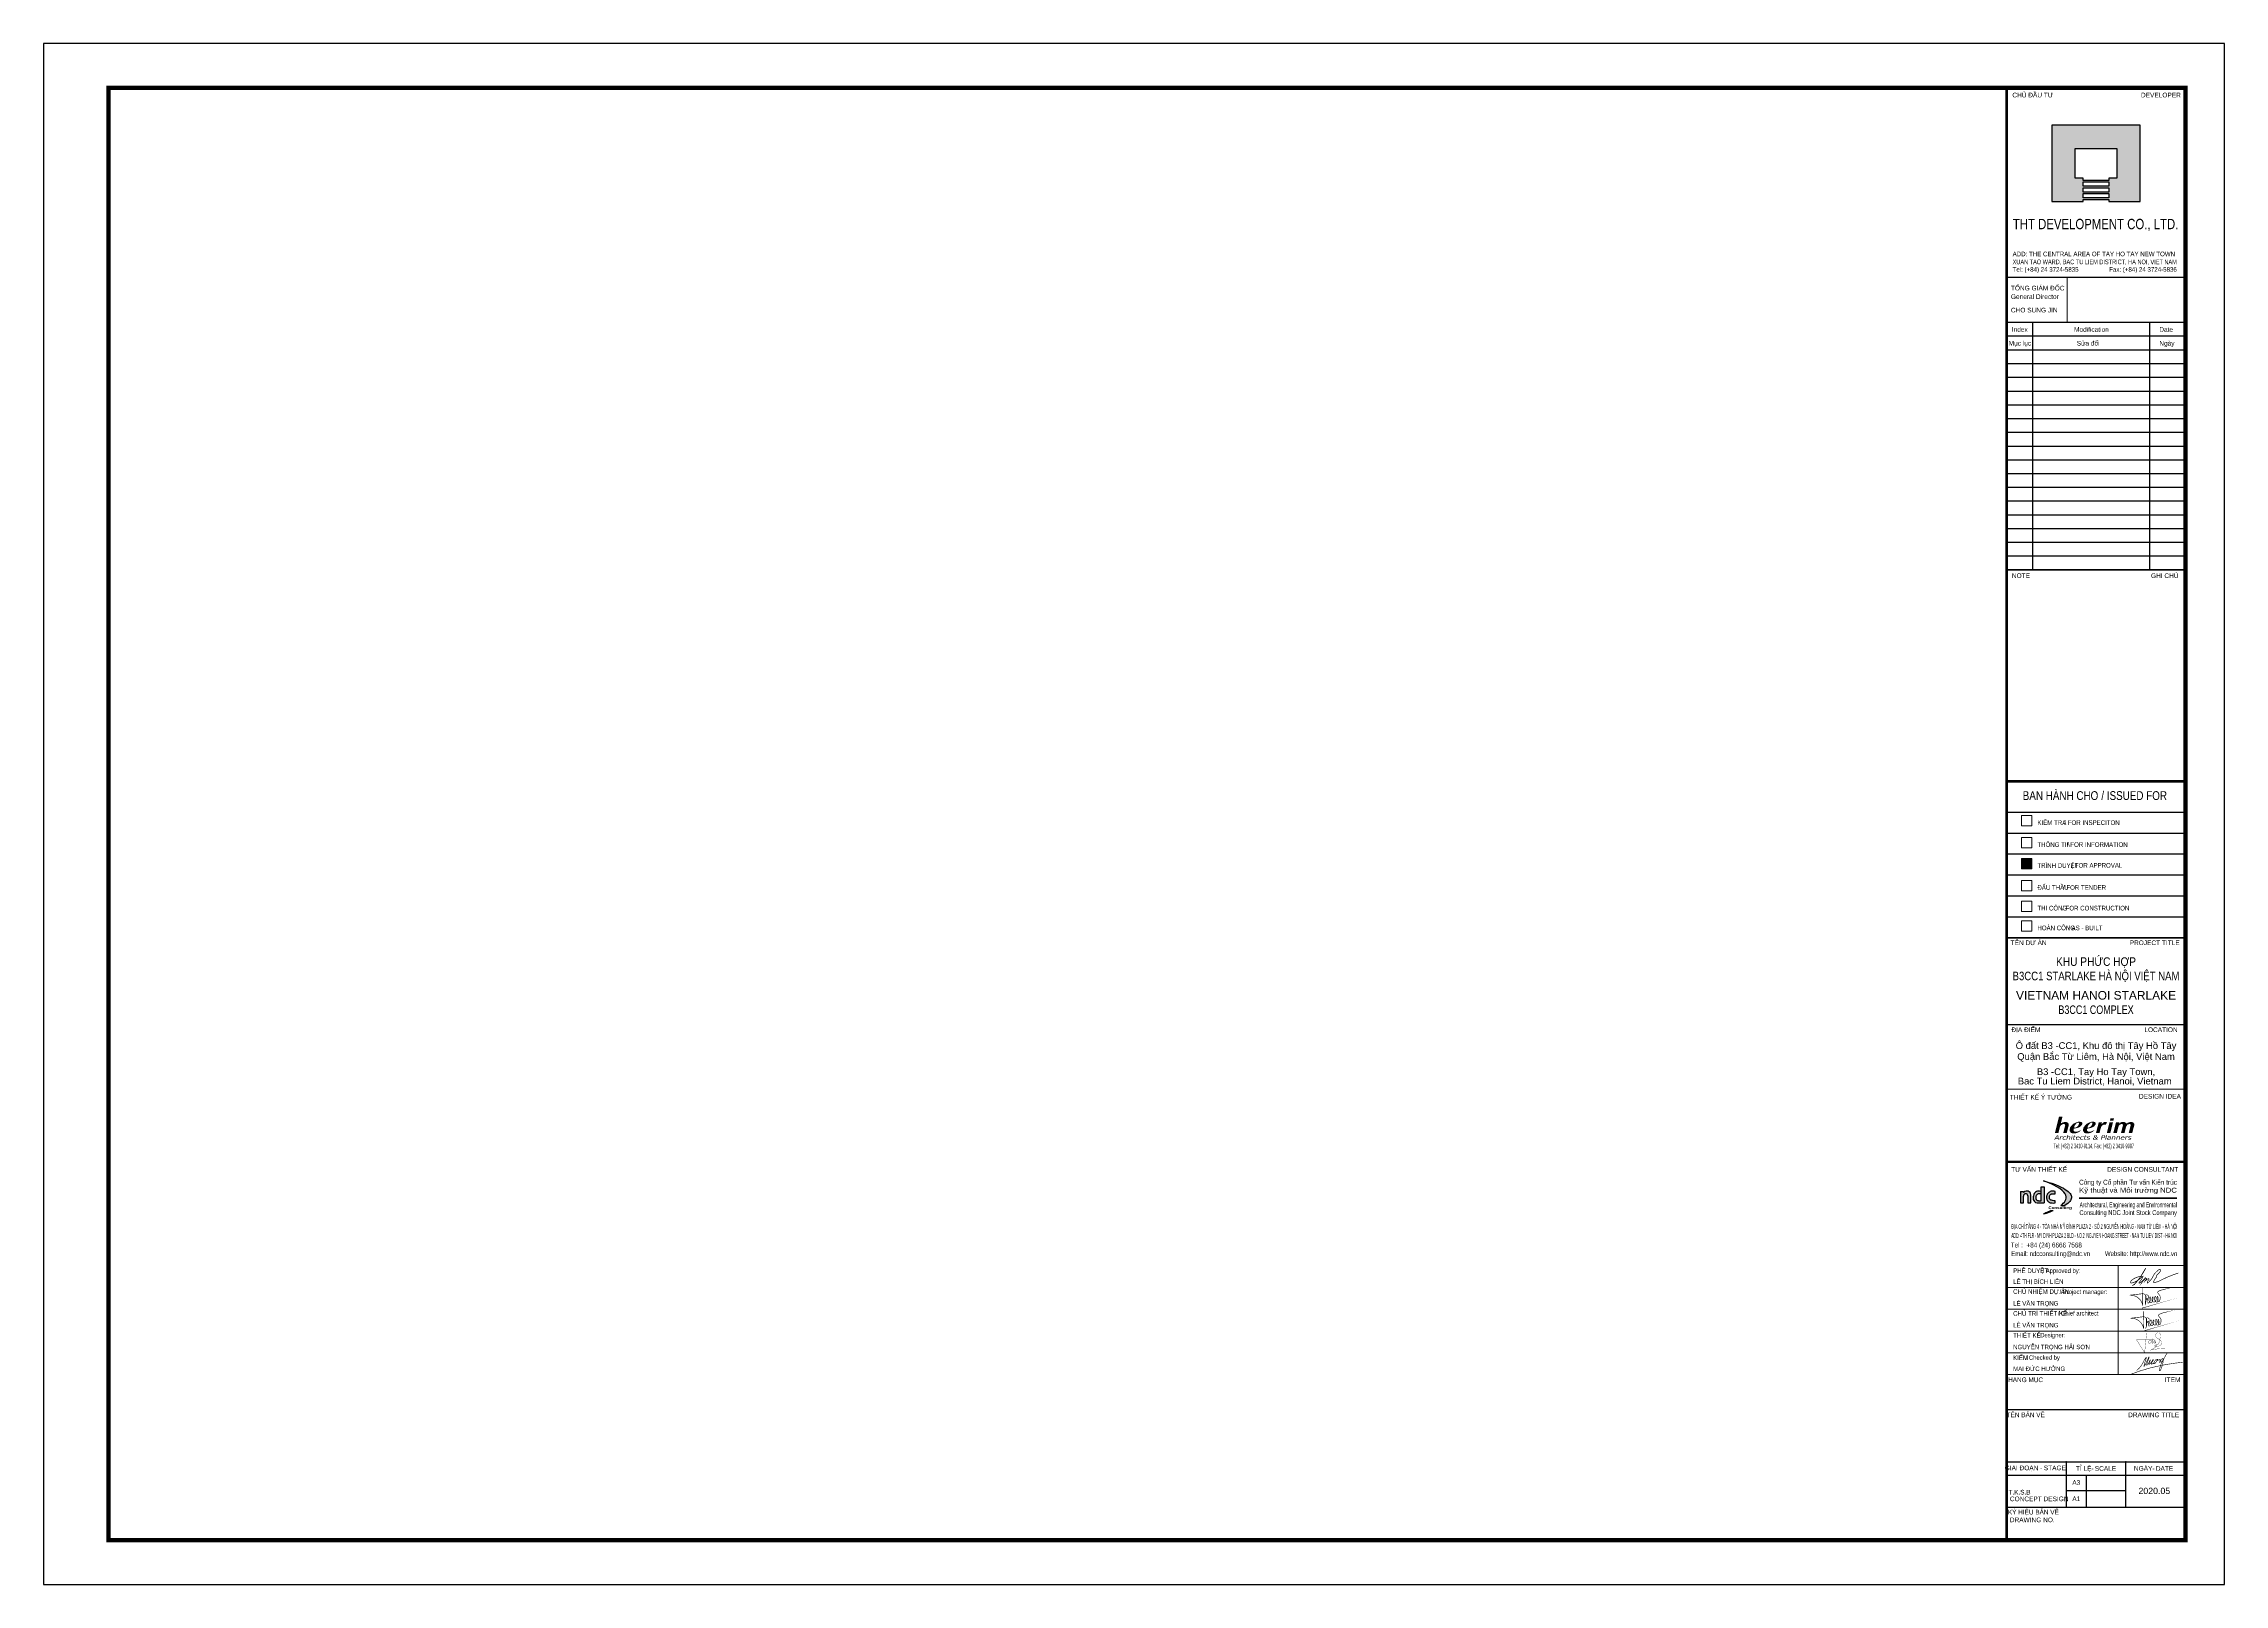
# Model space of a CAD drawing. Header units: millimetres. Extents: x 0 to 841, y 0 to 594.
import ezdxf
from ezdxf.enums import TextEntityAlignment as Align

# ---------------------------------------------------------------- set-up
doc = ezdxf.new("R2010")
doc.units = ezdxf.units.MM
doc.header["$MEASUREMENT"] = 0
for name, color, linetype in [('$0$TABLE', 9, 'Continuous'), ('AA-BORD-TEXT', 3, 'Continuous'), ('FORM-TEXT', 7, 'Continuous'), ('Mr Trong', 7, 'Continuous'), ('TABLE', 9, 'Continuous'), ('TABLE1', 9, 'Continuous'), ('vn_text', 1, 'Continuous')]:
    doc.layers.add(name, color=color, linetype=linetype)
for name, color, linetype, lineweight in [('CHG-C&S-TITLE BLOCK-A1-TD$0$G-ANNO-TTLB', 6, 'Continuous', 18), ('CHG-C&S-TITLE BLOCK-A1-TD$0$G-IMPT', 1, 'Continuous', 18), ('form', 7, 'Continuous', 25), ('Motorbike', 8, 'Continuous', 9), ('NDC-TEXT VN', 7, 'Continuous', 18), ('TEXT NGUYỄN TRỌNG HẢI SƠN', 7, 'Continuous', 18), ('title-vertical$0$textnho', 2, 'Continuous', 18)]:
    doc.layers.add(name, color=color, linetype=linetype, lineweight=lineweight)
doc.styles.add('Arial', font='arial.ttf')
doc.styles.add('form-A$0$Style-Arial', font='arial.ttf', dxfattribs={"width": 0.75})
doc.styles.add('form-A$0$title-vertical$0$NDC', font='')
doc.styles.add('Style-Arial', font='arial.ttf', dxfattribs={"width": 0.85})
doc.styles.get('form-A$0$title-vertical$0$NDC').set_extended_font_data('Arial Black')

# ---------------------------------------------------------------- blocks, each defined once
blk = doc.blocks.new('THT')
at = {"layer": 'TABLE1'}
h = blk.add_hatch(color=252, dxfattribs=at)
h.paths.add_polyline_path([(17, 14.72), (0, 14.72), (0, 0), (6, 0), (6, 0.41), (11, 0.41), (11, 0), (17, 0)])
h.paths.add_polyline_path([(12.5, 4.5), (11, 4.5), (11, 4.08), (6, 4.08), (6, 4.5), (4.5, 4.5), (4.5, 10.22), (12.5, 10.22)], flags=16)
h.paths.add_polyline_path([(11, 3.78), (11, 2.96), (6, 2.96), (6, 3.78)], flags=16)
h.paths.add_polyline_path([(11, 2.66), (11, 1.83), (6, 1.83), (6, 2.66)], flags=16)
h.paths.add_polyline_path([(11, 1.53), (11, 0.71), (6, 0.71), (6, 1.53)], flags=16)
at = {"layer": 'TABLE1', "color": 252}
for points in [[(11, 0.41), (11, 0), (17, 0), (17, 14.72), (0, 14.72), (0, 0), (6, 0), (6, 0.41), (11, 0.41)], [(6, 4.08), (6, 4.5), (4.5, 4.5), (4.5, 10.22), (12.5, 10.22), (12.5, 4.5), (11, 4.5), (11, 4.08), (6, 4.08)], [(6, 2.96), (6, 3.78), (11, 3.78), (11, 2.96), (6, 2.96)], [(6, 1.83), (6, 2.66), (11, 2.66), (11, 1.83), (6, 1.83)], [(6, 0.71), (6, 1.53), (11, 1.53), (11, 0.71), (6, 0.71)]]:
    blk.add_lwpolyline(points, dxfattribs=at)
blk = doc.blocks.new('heerim logo')
at = {"layer": 'TABLE'}
h = blk.add_hatch(color=7, dxfattribs=at)
edge = h.paths.add_edge_path(flags=16)
edge.add_spline(control_points=[(3.6, 8.3), (3.6, 8.3), (3.6, 8.3), (3.6, 8.3), (3.6, 8.3), (3.47, 9.15), (3.47, 9.15), (3.47, 9.15), (2.88, 8.3), (2.88, 8.3), (2.88, 8.3), (3.6, 8.3)], knot_values=[0, 0, 0, 0, 0.00005, 0.0001, 1, 1, 1, 2, 2, 2, 3, 3, 3, 3], degree=3, periodic=0)
edge = h.paths.add_edge_path()
edge.add_spline(control_points=[(3.97, 7.62), (3.97, 7.62), (3.97, 7.62), (3.97, 7.62), (3.97, 7.62), (3.69, 7.62), (3.69, 7.62), (3.69, 7.62), (3.63, 8.1), (3.63, 8.1), (3.63, 8.1), (2.75, 8.1), (2.75, 8.1), (2.75, 8.1), (2.42, 7.62), (2.42, 7.62), (2.42, 7.62), (2.13, 7.62), (2.13, 7.62), (2.13, 7.62), (3.34, 9.36), (3.34, 9.36), (3.34, 9.36), (3.7, 9.36), (3.7, 9.36), (3.7, 9.36), (3.97, 7.62)], knot_values=[0, 0, 0, 0, 0.00005, 0.0001, 1, 1, 1, 2, 2, 2, 3, 3, 3, 4, 4, 4, 5, 5, 5, 6, 6, 6, 7, 7, 7, 8, 8, 8, 8], degree=3, periodic=0)
h = blk.add_hatch(color=7, dxfattribs=at)
edge = h.paths.add_edge_path()
edge.add_spline(control_points=[(7.75, 12.99), (7.75, 12.99), (7.75, 12.99), (7.66, 12.64), (7.66, 12.64), (7.02, 10.22), (7.02, 10.22), (7.02, 10.22), (5.67, 10.22), (5.67, 10.22), (5.67, 10.22), (6.31, 12.68), (6.31, 12.68), (6.39, 12.95), (6.43, 13.12), (6.43, 13.2), (6.43, 13.34), (6.38, 13.45), (6.27, 13.53), (6.17, 13.62), (6.02, 13.66), (5.84, 13.66), (5.61, 13.66), (5.38, 13.59), (5.17, 13.47), (4.89, 13.29), (4.68, 13.08), (4.54, 12.83), (4.46, 12.69), (4.35, 12.37), (4.22, 11.86), (4.22, 11.86), (3.81, 10.22), (3.81, 10.22), (3.81, 10.22), (2.46, 10.22), (2.46, 10.22), (2.46, 10.22), (4.04, 16.54), (4.04, 16.54), (4.04, 16.54), (5.39, 16.54), (5.39, 16.54), (5.39, 16.54), (4.74, 13.9), (4.74, 13.9), (5.05, 14.09), (5.34, 14.24), (5.61, 14.33), (5.88, 14.41), (6.17, 14.46), (6.48, 14.46), (6.89, 14.46), (7.21, 14.36), (7.45, 14.17), (7.69, 13.97), (7.81, 13.72), (7.81, 13.41), (7.8, 13.24), (7.75, 12.99)], knot_values=[0, 0, 0, 0, 0.00005, 0.0001, 1, 1, 1, 2, 2, 2, 3, 3, 3, 4, 4, 4, 5, 5, 5, 6, 6, 6, 7, 7, 7, 8, 8, 8, 9, 9, 9, 10, 10, 10, 11, 11, 11, 12, 12, 12, 13, 13, 13, 14, 14, 14, 15, 15, 15, 16, 16, 16, 17, 17, 17, 18, 18, 18, 19, 19, 19, 19], degree=3, periodic=0)
h = blk.add_hatch(color=7, dxfattribs=at)
edge = h.paths.add_edge_path()
edge.add_spline(control_points=[(5.26, 8.92), (5.26, 8.92), (5.26, 8.92), (5.33, 8.92), (5.38, 8.92), (5.41, 8.92), (5.43, 8.92), (5.45, 8.92), (5.48, 8.91), (5.52, 8.91), (5.52, 8.91), (5.46, 8.69), (5.46, 8.69), (5.46, 8.69), (5.45, 8.69), (5.45, 8.69), (5.41, 8.7), (5.38, 8.7), (5.34, 8.71), (5.31, 8.71), (5.28, 8.71), (5.23, 8.71), (5.15, 8.71), (5.06, 8.7), (4.98, 8.66), (4.89, 8.63), (4.81, 8.59), (4.74, 8.54), (4.74, 8.54), (4.49, 7.62), (4.49, 7.62), (4.49, 7.62), (4.23, 7.62), (4.23, 7.62), (4.23, 7.62), (4.58, 8.92), (4.58, 8.92), (4.58, 8.92), (4.84, 8.92), (4.84, 8.92), (4.84, 8.92), (4.78, 8.73), (4.78, 8.73), (4.9, 8.8), (5.01, 8.85), (5.09, 8.88), (5.18, 8.91), (5.26, 8.92)], knot_values=[0, 0, 0, 0, 0.00005, 0.0001, 1, 1, 1, 2, 2, 2, 3, 3, 3, 4, 4, 4, 5, 5, 5, 6, 6, 6, 7, 7, 7, 8, 8, 8, 9, 9, 9, 10, 10, 10, 11, 11, 11, 12, 12, 12, 13, 13, 13, 14, 14, 14, 15, 15, 15, 15], degree=3, periodic=0)
h = blk.add_hatch(color=7, dxfattribs=at)
edge = h.paths.add_edge_path()
edge.add_spline(control_points=[(6.26, 8.95), (6.26, 8.95), (6.26, 8.95), (6.39, 8.95), (6.48, 8.95), (6.56, 8.94), (6.64, 8.92), (6.72, 8.9), (6.79, 8.88), (6.85, 8.85), (6.85, 8.85), (6.79, 8.61), (6.79, 8.61), (6.79, 8.61), (6.78, 8.61), (6.78, 8.61), (6.76, 8.62), (6.74, 8.64), (6.71, 8.66), (6.68, 8.68), (6.65, 8.69), (6.61, 8.71), (6.58, 8.73), (6.54, 8.74), (6.49, 8.75), (6.45, 8.76), (6.39, 8.77), (6.33, 8.77), (6.16, 8.77), (6.02, 8.7), (5.9, 8.58), (5.79, 8.45), (5.74, 8.3), (5.74, 8.11), (5.74, 8), (5.77, 7.92), (5.84, 7.86), (5.9, 7.8), (6, 7.77), (6.12, 7.77), (6.17, 7.77), (6.23, 7.78), (6.29, 7.79), (6.35, 7.81), (6.39, 7.82), (6.43, 7.84), (6.48, 7.86), (6.52, 7.88), (6.56, 7.9), (6.6, 7.92), (6.62, 7.93), (6.64, 7.94), (6.64, 7.94), (6.66, 7.94), (6.66, 7.94), (6.66, 7.94), (6.6, 7.7), (6.6, 7.7), (6.52, 7.67), (6.44, 7.65), (6.35, 7.62), (6.26, 7.6), (6.17, 7.59), (6.08, 7.59), (5.99, 7.59), (5.9, 7.6), (5.83, 7.62), (5.75, 7.64), (5.69, 7.67), (5.63, 7.71), (5.58, 7.75), (5.54, 7.8), (5.51, 7.86), (5.48, 7.92), (5.47, 8), (5.47, 8.08), (5.47, 8.2), (5.49, 8.31), (5.53, 8.42), (5.58, 8.53), (5.64, 8.62), (5.72, 8.7), (5.8, 8.78), (5.9, 8.84), (6.01, 8.88), (6.13, 8.93), (6.26, 8.95)], knot_values=[0, 0, 0, 0, 0.00005, 0.0001, 1, 1, 1, 2, 2, 2, 3, 3, 3, 4, 4, 4, 5, 5, 5, 6, 6, 6, 7, 7, 7, 8, 8, 8, 9, 9, 9, 10, 10, 10, 11, 11, 11, 12, 12, 12, 13, 13, 13, 14, 14, 14, 15, 15, 15, 16, 16, 16, 17, 17, 17, 18, 18, 18, 19, 19, 19, 20, 20, 20, 21, 21, 21, 22, 22, 22, 23, 23, 23, 24, 24, 24, 25, 25, 25, 26, 26, 26, 27, 27, 27, 28, 28, 28, 28], degree=3, periodic=0)
h = blk.add_hatch(color=7, dxfattribs=at)
edge = h.paths.add_edge_path()
edge.add_spline(control_points=[(7.13, 7.62), (7.13, 7.62), (7.13, 7.62), (7.13, 7.62), (7.13, 7.62), (6.87, 7.62), (6.87, 7.62), (6.87, 7.62), (7.36, 9.43), (7.36, 9.43), (7.36, 9.43), (7.62, 9.43), (7.62, 9.43), (7.62, 9.43), (7.44, 8.78), (7.44, 8.78), (7.54, 8.84), (7.63, 8.88), (7.72, 8.91), (7.8, 8.94), (7.89, 8.96), (7.98, 8.96), (8.11, 8.96), (8.21, 8.93), (8.29, 8.87), (8.36, 8.82), (8.4, 8.73), (8.4, 8.62), (8.4, 8.61), (8.4, 8.58), (8.39, 8.55), (8.39, 8.52), (8.38, 8.49), (8.38, 8.46), (8.38, 8.46), (8.15, 7.62), (8.15, 7.62), (8.15, 7.62), (7.89, 7.62), (7.89, 7.62), (7.89, 7.62), (8.09, 8.36), (8.09, 8.36), (8.1, 8.4), (8.11, 8.44), (8.12, 8.47), (8.12, 8.5), (8.13, 8.53), (8.13, 8.56), (8.13, 8.63), (8.11, 8.68), (8.07, 8.71), (8.03, 8.74), (7.96, 8.76), (7.87, 8.76), (7.8, 8.76), (7.72, 8.74), (7.64, 8.71), (7.55, 8.68), (7.47, 8.64), (7.39, 8.59), (7.39, 8.59), (7.13, 7.62)], knot_values=[0, 0, 0, 0, 0.00005, 0.0001, 1, 1, 1, 2, 2, 2, 3, 3, 3, 4, 4, 4, 5, 5, 5, 6, 6, 6, 7, 7, 7, 8, 8, 8, 9, 9, 9, 10, 10, 10, 11, 11, 11, 12, 12, 12, 13, 13, 13, 14, 14, 14, 15, 15, 15, 16, 16, 16, 17, 17, 17, 18, 18, 18, 19, 19, 19, 20, 20, 20, 20], degree=3, periodic=0)
h = blk.add_hatch(color=90, dxfattribs=at)
edge = h.paths.add_edge_path(flags=16)
edge.add_spline(control_points=[(10.05, 12.98), (10.05, 12.98), (10.05, 12.98), (9.77, 12.21), (10.1, 12.25), (10.36, 12.31), (10.55, 12.38), (10.73, 12.45), (10.91, 12.56), (11.09, 12.71), (11.27, 12.87), (11.42, 13.06), (11.55, 13.3), (11.68, 13.53), (11.74, 13.75), (11.74, 13.96), (11.74, 14.05), (11.71, 14.11), (11.65, 14.16), (11.59, 14.21), (11.52, 14.24), (11.43, 14.24), (11.24, 14.24), (11.04, 14.13), (10.81, 13.92), (10.39, 13.55), (10.05, 12.98)], knot_values=[0, 0, 0, 0, 0.00005, 0.0001, 1, 1, 1, 2, 2, 2, 3, 3, 3, 4, 4, 4, 5, 5, 5, 6, 6, 6, 7, 7, 7, 8, 8, 8, 8], degree=3, periodic=0)
edge = h.paths.add_edge_path()
edge.add_spline(control_points=[(8.77, 10.22), (8.77, 10.22), (8.77, 10.22), (8.53, 10.46), (8.28, 10.71), (8.16, 11), (8.16, 11.33), (8.16, 11.84), (8.34, 12.35), (8.7, 12.86), (9.07, 13.38), (9.56, 13.79), (10.18, 14.09), (10.81, 14.4), (11.43, 14.56), (12.06, 14.56), (12.38, 14.56), (12.62, 14.49), (12.79, 14.37), (12.95, 14.25), (13.03, 14.09), (13.03, 13.9), (13.03, 13.67), (12.95, 13.45), (12.79, 13.23), (12.57, 12.94), (12.29, 12.7), (11.96, 12.52), (11.62, 12.34), (11.25, 12.21), (10.83, 12.11), (10.56, 12.05), (10.19, 12.01), (9.72, 11.97), (9.68, 11.77), (9.67, 11.6), (9.67, 11.47), (9.67, 11.24), (9.75, 11.05), (9.91, 10.91), (10.08, 10.77), (10.3, 10.7), (10.58, 10.7), (10.85, 10.7), (11.11, 10.75), (11.38, 10.84), (11.65, 10.93), (11.96, 11.1), (12.31, 11.33), (12.31, 11.33), (12.48, 11.22), (12.48, 11.22), (12.05, 10.81), (11.62, 10.52), (11.21, 10.35), (10.8, 10.18), (10.34, 10.09), (9.84, 10.09), (9.21, 10.09), (8.77, 10.22)], knot_values=[0, 0, 0, 0, 0.00005, 0.0001, 1, 1, 1, 2, 2, 2, 3, 3, 3, 4, 4, 4, 5, 5, 5, 6, 6, 6, 7, 7, 7, 8, 8, 8, 9, 9, 9, 10, 10, 10, 11, 11, 11, 12, 12, 12, 13, 13, 13, 14, 14, 14, 15, 15, 15, 16, 16, 16, 17, 17, 17, 18, 18, 18, 19, 19, 19, 19], degree=3, periodic=0)
h = blk.add_hatch(color=7, dxfattribs=at)
edge = h.paths.add_edge_path()
edge.add_spline(control_points=[(9.39, 9.37), (9.39, 9.37), (9.39, 9.37), (9.39, 9.37), (9.39, 9.37), (9.33, 9.14), (9.33, 9.14), (9.33, 9.14), (9.04, 9.14), (9.04, 9.14), (9.04, 9.14), (9.1, 9.37), (9.1, 9.37), (9.1, 9.37), (9.39, 9.37)], knot_values=[0, 0, 0, 0, 0.00005, 0.0001, 1, 1, 1, 2, 2, 2, 3, 3, 3, 4, 4, 4, 4], degree=3, periodic=0)
edge = h.paths.add_edge_path()
edge.add_spline(control_points=[(9.25, 8.92), (9.25, 8.92), (9.25, 8.92), (9.25, 8.92), (9.25, 8.92), (8.9, 7.62), (8.9, 7.62), (8.9, 7.62), (8.64, 7.62), (8.64, 7.62), (8.64, 7.62), (8.99, 8.92), (8.99, 8.92), (8.99, 8.92), (9.25, 8.92)], knot_values=[0, 0, 0, 0, 0.00005, 0.0001, 1, 1, 1, 2, 2, 2, 3, 3, 3, 4, 4, 4, 4], degree=3, periodic=0)
h = blk.add_hatch(color=7, dxfattribs=at)
edge = h.paths.add_edge_path()
edge.add_spline(control_points=[(9.97, 8.75), (9.97, 8.75), (9.97, 8.75), (9.97, 8.75), (9.97, 8.75), (9.81, 8.14), (9.81, 8.14), (9.8, 8.11), (9.79, 8.08), (9.79, 8.04), (9.78, 8), (9.78, 7.97), (9.78, 7.95), (9.78, 7.89), (9.79, 7.85), (9.83, 7.82), (9.86, 7.79), (9.92, 7.78), (10.01, 7.78), (10.05, 7.78), (10.09, 7.78), (10.14, 7.79), (10.19, 7.8), (10.23, 7.81), (10.25, 7.82), (10.25, 7.82), (10.26, 7.82), (10.26, 7.82), (10.26, 7.82), (10.21, 7.63), (10.21, 7.63), (10.16, 7.62), (10.11, 7.61), (10.05, 7.6), (9.99, 7.6), (9.94, 7.59), (9.9, 7.59), (9.77, 7.59), (9.68, 7.62), (9.61, 7.66), (9.54, 7.71), (9.51, 7.78), (9.51, 7.89), (9.51, 7.91), (9.51, 7.94), (9.51, 7.96), (9.52, 7.99), (9.52, 8.01), (9.53, 8.05), (9.53, 8.05), (9.72, 8.75), (9.72, 8.75), (9.72, 8.75), (9.55, 8.75), (9.55, 8.75), (9.55, 8.75), (9.59, 8.92), (9.59, 8.92), (9.59, 8.92), (9.77, 8.92), (9.77, 8.92), (9.77, 8.92), (9.87, 9.3), (9.87, 9.3), (9.87, 9.3), (10.12, 9.3), (10.12, 9.3), (10.12, 9.3), (10.02, 8.92), (10.02, 8.92), (10.02, 8.92), (10.55, 8.92), (10.55, 8.92), (10.55, 8.92), (10.5, 8.75), (10.5, 8.75), (10.5, 8.75), (9.97, 8.75)], knot_values=[0, 0, 0, 0, 0.00005, 0.0001, 1, 1, 1, 2, 2, 2, 3, 3, 3, 4, 4, 4, 5, 5, 5, 6, 6, 6, 7, 7, 7, 8, 8, 8, 9, 9, 9, 10, 10, 10, 11, 11, 11, 12, 12, 12, 13, 13, 13, 14, 14, 14, 15, 15, 15, 16, 16, 16, 17, 17, 17, 18, 18, 18, 19, 19, 19, 20, 20, 20, 21, 21, 21, 22, 22, 22, 23, 23, 23, 24, 24, 24, 25, 25, 25, 25], degree=3, periodic=0)
h = blk.add_hatch(color=7, dxfattribs=at)
edge = h.paths.add_edge_path(flags=16)
edge.add_spline(control_points=[(11.75, 8.46), (11.75, 8.46), (11.75, 8.46), (11.75, 8.47), (11.75, 8.49), (11.75, 8.5), (11.75, 8.52), (11.75, 8.6), (11.73, 8.67), (11.67, 8.71), (11.62, 8.76), (11.53, 8.78), (11.42, 8.78), (11.29, 8.78), (11.17, 8.75), (11.07, 8.68), (10.97, 8.61), (10.91, 8.52), (10.87, 8.41), (10.87, 8.41), (11.74, 8.41), (11.74, 8.41), (11.75, 8.43), (11.75, 8.46)], knot_values=[0, 0, 0, 0, 0.00005, 0.0001, 1, 1, 1, 2, 2, 2, 3, 3, 3, 4, 4, 4, 5, 5, 5, 6, 6, 6, 7, 7, 7, 7], degree=3, periodic=0)
edge = h.paths.add_edge_path()
edge.add_spline(control_points=[(11.77, 7.89), (11.77, 7.89), (11.77, 7.89), (11.84, 7.93), (11.84, 7.93), (11.86, 7.93), (11.86, 7.93), (11.86, 7.93), (11.8, 7.7), (11.8, 7.7), (11.76, 7.68), (11.71, 7.67), (11.68, 7.66), (11.64, 7.65), (11.6, 7.63), (11.54, 7.62), (11.48, 7.61), (11.43, 7.6), (11.39, 7.6), (11.35, 7.59), (11.29, 7.59), (11.23, 7.59), (11.02, 7.59), (10.85, 7.63), (10.73, 7.71), (10.61, 7.8), (10.55, 7.92), (10.55, 8.09), (10.55, 8.33), (10.64, 8.53), (10.82, 8.7), (10.99, 8.87), (11.21, 8.96), (11.47, 8.96), (11.64, 8.96), (11.77, 8.92), (11.87, 8.85), (11.96, 8.77), (12, 8.67), (12, 8.54), (12, 8.51), (12, 8.48), (11.99, 8.43), (11.98, 8.38), (11.97, 8.32), (11.95, 8.25), (11.95, 8.25), (10.83, 8.25), (10.83, 8.25), (10.83, 8.23), (10.82, 8.21), (10.82, 8.19), (10.82, 8.16), (10.82, 8.14), (10.82, 8.12), (10.82, 8.01), (10.86, 7.93), (10.93, 7.87), (11.01, 7.8), (11.12, 7.77), (11.27, 7.77), (11.37, 7.77), (11.47, 7.79), (11.58, 7.82), (11.68, 7.85), (11.77, 7.89)], knot_values=[0, 0, 0, 0, 0.00005, 0.0001, 1, 1, 1, 2, 2, 2, 3, 3, 3, 4, 4, 4, 5, 5, 5, 6, 6, 6, 7, 7, 7, 8, 8, 8, 9, 9, 9, 10, 10, 10, 11, 11, 11, 12, 12, 12, 13, 13, 13, 14, 14, 14, 15, 15, 15, 16, 16, 16, 17, 17, 17, 18, 18, 18, 19, 19, 19, 20, 20, 20, 21, 21, 21, 21], degree=3, periodic=0)
h = blk.add_hatch(color=7, dxfattribs=at)
edge = h.paths.add_edge_path()
edge.add_spline(control_points=[(13, 8.95), (13, 8.95), (13, 8.95), (13.14, 8.95), (13.23, 8.95), (13.31, 8.94), (13.39, 8.92), (13.47, 8.9), (13.54, 8.88), (13.6, 8.85), (13.6, 8.85), (13.54, 8.61), (13.54, 8.61), (13.54, 8.61), (13.53, 8.61), (13.53, 8.61), (13.51, 8.62), (13.49, 8.64), (13.46, 8.66), (13.43, 8.68), (13.4, 8.69), (13.36, 8.71), (13.33, 8.73), (13.28, 8.74), (13.24, 8.75), (13.19, 8.76), (13.14, 8.77), (13.08, 8.77), (12.91, 8.77), (12.76, 8.7), (12.65, 8.58), (12.54, 8.45), (12.49, 8.3), (12.49, 8.11), (12.49, 8), (12.52, 7.92), (12.58, 7.86), (12.65, 7.8), (12.74, 7.77), (12.87, 7.77), (12.92, 7.77), (12.98, 7.78), (13.04, 7.79), (13.09, 7.81), (13.14, 7.82), (13.18, 7.84), (13.23, 7.86), (13.27, 7.88), (13.31, 7.9), (13.34, 7.92), (13.37, 7.93), (13.39, 7.94), (13.39, 7.94), (13.4, 7.94), (13.4, 7.94), (13.4, 7.94), (13.35, 7.7), (13.35, 7.7), (13.27, 7.67), (13.19, 7.65), (13.1, 7.62), (13.01, 7.6), (12.92, 7.59), (12.83, 7.59), (12.74, 7.59), (12.65, 7.6), (12.58, 7.62), (12.5, 7.64), (12.44, 7.67), (12.38, 7.71), (12.33, 7.75), (12.29, 7.8), (12.26, 7.86), (12.23, 7.92), (12.21, 8), (12.21, 8.08), (12.21, 8.2), (12.24, 8.31), (12.28, 8.42), (12.33, 8.53), (12.39, 8.62), (12.47, 8.7), (12.55, 8.78), (12.65, 8.84), (12.76, 8.88), (12.88, 8.93), (13, 8.95)], knot_values=[0, 0, 0, 0, 0.00005, 0.0001, 1, 1, 1, 2, 2, 2, 3, 3, 3, 4, 4, 4, 5, 5, 5, 6, 6, 6, 7, 7, 7, 8, 8, 8, 9, 9, 9, 10, 10, 10, 11, 11, 11, 12, 12, 12, 13, 13, 13, 14, 14, 14, 15, 15, 15, 16, 16, 16, 17, 17, 17, 18, 18, 18, 19, 19, 19, 20, 20, 20, 21, 21, 21, 22, 22, 22, 23, 23, 23, 24, 24, 24, 25, 25, 25, 26, 26, 26, 27, 27, 27, 28, 28, 28, 28], degree=3, periodic=0)
h = blk.add_hatch(color=90, dxfattribs=at)
edge = h.paths.add_edge_path(flags=16)
edge.add_spline(control_points=[(15.22, 12.98), (15.22, 12.98), (15.22, 12.98), (14.94, 12.21), (15.27, 12.25), (15.53, 12.31), (15.72, 12.38), (15.9, 12.45), (16.08, 12.56), (16.26, 12.71), (16.44, 12.87), (16.59, 13.06), (16.72, 13.3), (16.85, 13.53), (16.91, 13.75), (16.91, 13.96), (16.91, 14.05), (16.89, 14.11), (16.83, 14.16), (16.77, 14.21), (16.69, 14.24), (16.6, 14.24), (16.42, 14.24), (16.21, 14.13), (15.98, 13.92), (15.57, 13.55), (15.22, 12.98)], knot_values=[0, 0, 0, 0, 0.00005, 0.0001, 1, 1, 1, 2, 2, 2, 3, 3, 3, 4, 4, 4, 5, 5, 5, 6, 6, 6, 7, 7, 7, 8, 8, 8, 8], degree=3, periodic=0)
edge = h.paths.add_edge_path()
edge.add_spline(control_points=[(13.94, 10.22), (13.94, 10.22), (13.94, 10.22), (13.7, 10.46), (13.45, 10.71), (13.33, 11), (13.33, 11.33), (13.33, 11.84), (13.51, 12.35), (13.88, 12.86), (14.24, 13.38), (14.73, 13.79), (15.36, 14.09), (15.98, 14.4), (16.61, 14.56), (17.23, 14.56), (17.55, 14.56), (17.79, 14.49), (17.96, 14.37), (18.12, 14.25), (18.2, 14.09), (18.2, 13.9), (18.2, 13.67), (18.12, 13.45), (17.96, 13.23), (17.74, 12.94), (17.46, 12.7), (17.13, 12.52), (16.8, 12.34), (16.42, 12.21), (16.01, 12.11), (15.73, 12.05), (15.36, 12.01), (14.89, 11.97), (14.86, 11.77), (14.84, 11.6), (14.84, 11.47), (14.84, 11.24), (14.92, 11.05), (15.09, 10.91), (15.25, 10.77), (15.47, 10.7), (15.75, 10.7), (16.02, 10.7), (16.28, 10.75), (16.55, 10.84), (16.82, 10.93), (17.13, 11.1), (17.48, 11.33), (17.48, 11.33), (17.65, 11.22), (17.65, 11.22), (17.22, 10.81), (16.79, 10.52), (16.38, 10.35), (15.97, 10.18), (15.51, 10.09), (15.01, 10.09), (14.38, 10.09), (13.94, 10.22)], knot_values=[0, 0, 0, 0, 0.00005, 0.0001, 1, 1, 1, 2, 2, 2, 3, 3, 3, 4, 4, 4, 5, 5, 5, 6, 6, 6, 7, 7, 7, 8, 8, 8, 9, 9, 9, 10, 10, 10, 11, 11, 11, 12, 12, 12, 13, 13, 13, 14, 14, 14, 15, 15, 15, 16, 16, 16, 17, 17, 17, 18, 18, 18, 19, 19, 19, 19], degree=3, periodic=0)
h = blk.add_hatch(color=7, dxfattribs=at)
edge = h.paths.add_edge_path()
edge.add_spline(control_points=[(14.19, 8.75), (14.19, 8.75), (14.19, 8.75), (14.19, 8.75), (14.19, 8.75), (14.03, 8.14), (14.03, 8.14), (14.02, 8.11), (14.01, 8.08), (14, 8.04), (13.99, 8), (13.99, 7.97), (13.99, 7.95), (13.99, 7.89), (14.01, 7.85), (14.04, 7.82), (14.07, 7.79), (14.14, 7.78), (14.23, 7.78), (14.26, 7.78), (14.31, 7.78), (14.36, 7.79), (14.41, 7.8), (14.45, 7.81), (14.46, 7.82), (14.46, 7.82), (14.48, 7.82), (14.48, 7.82), (14.48, 7.82), (14.43, 7.63), (14.43, 7.63), (14.38, 7.62), (14.32, 7.61), (14.27, 7.6), (14.21, 7.6), (14.16, 7.59), (14.11, 7.59), (13.99, 7.59), (13.89, 7.62), (13.82, 7.66), (13.76, 7.71), (13.72, 7.78), (13.72, 7.89), (13.72, 7.91), (13.72, 7.94), (13.73, 7.96), (13.73, 7.99), (13.74, 8.01), (13.74, 8.05), (13.74, 8.05), (13.93, 8.75), (13.93, 8.75), (13.93, 8.75), (13.76, 8.75), (13.76, 8.75), (13.76, 8.75), (13.81, 8.92), (13.81, 8.92), (13.81, 8.92), (13.98, 8.92), (13.98, 8.92), (13.98, 8.92), (14.08, 9.3), (14.08, 9.3), (14.08, 9.3), (14.33, 9.3), (14.33, 9.3), (14.33, 9.3), (14.23, 8.92), (14.23, 8.92), (14.23, 8.92), (14.76, 8.92), (14.76, 8.92), (14.76, 8.92), (14.72, 8.75), (14.72, 8.75), (14.72, 8.75), (14.19, 8.75)], knot_values=[0, 0, 0, 0, 0.00005, 0.0001, 1, 1, 1, 2, 2, 2, 3, 3, 3, 4, 4, 4, 5, 5, 5, 6, 6, 6, 7, 7, 7, 8, 8, 8, 9, 9, 9, 10, 10, 10, 11, 11, 11, 12, 12, 12, 13, 13, 13, 14, 14, 14, 15, 15, 15, 16, 16, 16, 17, 17, 17, 18, 18, 18, 19, 19, 19, 20, 20, 20, 21, 21, 21, 22, 22, 22, 23, 23, 23, 24, 24, 24, 25, 25, 25, 25], degree=3, periodic=0)
h = blk.add_hatch(color=7, dxfattribs=at)
edge = h.paths.add_edge_path()
edge.add_spline(control_points=[(15.26, 8.4), (15.26, 8.4), (15.26, 8.4), (15.33, 8.39), (15.38, 8.38), (15.43, 8.37), (15.48, 8.36), (15.52, 8.35), (15.57, 8.34), (15.62, 8.33), (15.72, 8.31), (15.8, 8.28), (15.85, 8.23), (15.91, 8.18), (15.94, 8.12), (15.94, 8.05), (15.94, 7.99), (15.92, 7.93), (15.89, 7.88), (15.85, 7.82), (15.8, 7.77), (15.74, 7.73), (15.68, 7.68), (15.6, 7.65), (15.51, 7.62), (15.42, 7.6), (15.31, 7.59), (15.2, 7.59), (15.08, 7.59), (14.98, 7.6), (14.89, 7.62), (14.8, 7.65), (14.73, 7.67), (14.67, 7.7), (14.67, 7.7), (14.73, 7.94), (14.73, 7.94), (14.73, 7.94), (14.74, 7.94), (14.74, 7.94), (14.76, 7.92), (14.78, 7.9), (14.81, 7.88), (14.84, 7.87), (14.88, 7.85), (14.93, 7.83), (14.97, 7.81), (15.02, 7.79), (15.08, 7.78), (15.13, 7.77), (15.19, 7.76), (15.25, 7.76), (15.38, 7.76), (15.48, 7.78), (15.56, 7.82), (15.63, 7.86), (15.66, 7.92), (15.66, 8), (15.66, 8.04), (15.65, 8.08), (15.61, 8.1), (15.57, 8.12), (15.52, 8.14), (15.45, 8.15), (15.41, 8.16), (15.37, 8.17), (15.32, 8.18), (15.27, 8.19), (15.22, 8.19), (15.17, 8.21), (15.06, 8.23), (14.98, 8.27), (14.93, 8.32), (14.88, 8.37), (14.86, 8.43), (14.86, 8.5), (14.86, 8.56), (14.87, 8.61), (14.9, 8.67), (14.93, 8.72), (14.98, 8.77), (15.04, 8.81), (15.1, 8.85), (15.17, 8.89), (15.26, 8.91), (15.35, 8.94), (15.45, 8.95), (15.56, 8.95), (15.65, 8.95), (15.74, 8.94), (15.84, 8.92), (15.93, 8.9), (16, 8.88), (16.06, 8.85), (16.06, 8.85), (16, 8.63), (16, 8.63), (16, 8.63), (15.99, 8.63), (15.99, 8.63), (15.97, 8.64), (15.95, 8.65), (15.92, 8.67), (15.89, 8.69), (15.85, 8.7), (15.81, 8.72), (15.77, 8.74), (15.72, 8.75), (15.67, 8.76), (15.62, 8.77), (15.56, 8.78), (15.51, 8.78), (15.39, 8.78), (15.3, 8.76), (15.23, 8.72), (15.16, 8.68), (15.12, 8.62), (15.12, 8.55), (15.12, 8.51), (15.14, 8.48), (15.18, 8.45), (15.21, 8.42), (15.26, 8.4)], knot_values=[0, 0, 0, 0, 0.00005, 0.0001, 1, 1, 1, 2, 2, 2, 3, 3, 3, 4, 4, 4, 5, 5, 5, 6, 6, 6, 7, 7, 7, 8, 8, 8, 9, 9, 9, 10, 10, 10, 11, 11, 11, 12, 12, 12, 13, 13, 13, 14, 14, 14, 15, 15, 15, 16, 16, 16, 17, 17, 17, 18, 18, 18, 19, 19, 19, 20, 20, 20, 21, 21, 21, 22, 22, 22, 23, 23, 23, 24, 24, 24, 25, 25, 25, 26, 26, 26, 27, 27, 27, 28, 28, 28, 29, 29, 29, 30, 30, 30, 31, 31, 31, 32, 32, 32, 33, 33, 33, 34, 34, 34, 35, 35, 35, 36, 36, 36, 37, 37, 37, 38, 38, 38, 39, 39, 39, 40, 40, 40, 40], degree=3, periodic=0)
h = blk.add_hatch(color=7, dxfattribs=at)
edge = h.paths.add_edge_path(flags=16)
edge.add_spline(control_points=[(18.37, 9.02), (18.37, 9.02), (18.37, 9.02), (18.37, 9.06), (18.37, 9.12), (18.35, 9.17), (18.3, 9.2), (18.25, 9.24), (18.2, 9.26), (18.13, 9.26), (18.04, 9.26), (17.96, 9.23), (17.9, 9.17), (17.83, 9.11), (17.8, 9.04), (17.8, 8.96), (17.8, 8.91), (17.82, 8.87), (17.85, 8.83), (17.87, 8.78), (17.93, 8.73), (18, 8.68), (18.08, 8.7), (18.14, 8.72), (18.19, 8.75), (18.23, 8.77), (18.27, 8.8), (18.3, 8.84), (18.33, 8.87), (18.34, 8.91), (18.36, 8.94), (18.37, 8.98), (18.37, 9.02)], knot_values=[0, 0, 0, 0, 0.00005, 0.0001, 1, 1, 1, 2, 2, 2, 3, 3, 3, 4, 4, 4, 5, 5, 5, 6, 6, 6, 7, 7, 7, 8, 8, 8, 9, 9, 9, 10, 10, 10, 10], degree=3, periodic=0)
edge = h.paths.add_edge_path(flags=16)
edge.add_spline(control_points=[(17.53, 7.91), (17.53, 7.91), (17.53, 7.91), (17.59, 7.85), (17.66, 7.79), (17.75, 7.76), (17.87, 7.76), (17.96, 7.76), (18.04, 7.78), (18.13, 7.82), (18.21, 7.85), (18.29, 7.91), (18.37, 7.98), (18.37, 7.98), (17.85, 8.52), (17.85, 8.52), (17.83, 8.51), (17.79, 8.49), (17.74, 8.47), (17.7, 8.44), (17.66, 8.41), (17.63, 8.38), (17.59, 8.35), (17.56, 8.3), (17.54, 8.25), (17.51, 8.2), (17.5, 8.14), (17.5, 8.08), (17.5, 7.98), (17.53, 7.91)], knot_values=[0, 0, 0, 0, 0.00005, 0.0001, 1, 1, 1, 2, 2, 2, 3, 3, 3, 4, 4, 4, 5, 5, 5, 6, 6, 6, 7, 7, 7, 8, 8, 8, 9, 9, 9, 9], degree=3, periodic=0)
edge = h.paths.add_edge_path()
edge.add_spline(control_points=[(17.53, 8.86), (17.53, 8.86), (17.53, 8.86), (17.53, 8.92), (17.53, 8.98), (17.54, 9.03), (17.57, 9.09), (17.59, 9.14), (17.63, 9.19), (17.69, 9.24), (17.75, 9.28), (17.82, 9.32), (17.9, 9.35), (17.98, 9.38), (18.08, 9.39), (18.18, 9.39), (18.32, 9.39), (18.44, 9.36), (18.52, 9.3), (18.61, 9.24), (18.65, 9.16), (18.65, 9.07), (18.65, 9.03), (18.65, 9), (18.63, 8.95), (18.62, 8.9), (18.59, 8.86), (18.55, 8.81), (18.51, 8.77), (18.45, 8.72), (18.38, 8.68), (18.31, 8.64), (18.22, 8.61), (18.1, 8.58), (18.1, 8.58), (18.52, 8.15), (18.52, 8.15), (18.56, 8.22), (18.6, 8.3), (18.63, 8.39), (18.66, 8.48), (18.68, 8.58), (18.7, 8.68), (18.7, 8.68), (18.98, 8.68), (18.98, 8.68), (18.98, 8.68), (18.95, 8.57), (18.95, 8.57), (18.93, 8.48), (18.89, 8.39), (18.84, 8.3), (18.79, 8.21), (18.72, 8.12), (18.64, 8.03), (18.64, 8.03), (19.04, 7.62), (19.04, 7.62), (19.04, 7.62), (18.72, 7.62), (18.72, 7.62), (18.72, 7.62), (18.47, 7.88), (18.47, 7.88), (18.35, 7.77), (18.23, 7.69), (18.12, 7.65), (18, 7.6), (17.88, 7.58), (17.76, 7.58), (17.6, 7.58), (17.46, 7.62), (17.36, 7.7), (17.25, 7.77), (17.2, 7.87), (17.2, 8), (17.2, 8.08), (17.22, 8.15), (17.25, 8.22), (17.28, 8.28), (17.32, 8.33), (17.38, 8.39), (17.43, 8.43), (17.48, 8.48), (17.55, 8.51), (17.62, 8.55), (17.68, 8.58), (17.74, 8.61), (17.68, 8.65), (17.63, 8.7), (17.59, 8.75), (17.55, 8.8), (17.53, 8.86)], knot_values=[0, 0, 0, 0, 0.00005, 0.0001, 1, 1, 1, 2, 2, 2, 3, 3, 3, 4, 4, 4, 5, 5, 5, 6, 6, 6, 7, 7, 7, 8, 8, 8, 9, 9, 9, 10, 10, 10, 11, 11, 11, 12, 12, 12, 13, 13, 13, 14, 14, 14, 15, 15, 15, 16, 16, 16, 17, 17, 17, 18, 18, 18, 19, 19, 19, 20, 20, 20, 21, 21, 21, 22, 22, 22, 23, 23, 23, 24, 24, 24, 25, 25, 25, 26, 26, 26, 27, 27, 27, 28, 28, 28, 29, 29, 29, 30, 30, 30, 30], degree=3, periodic=0)
h = blk.add_hatch(color=7, dxfattribs=at)
edge = h.paths.add_edge_path()
edge.add_spline(control_points=[(19.38, 14.36), (19.38, 14.36), (19.38, 14.36), (19.38, 14.36), (19.38, 14.36), (20.64, 14.36), (20.64, 14.36), (20.64, 14.36), (20.44, 13.57), (20.44, 13.57), (20.92, 14.16), (21.43, 14.46), (21.98, 14.46), (22.17, 14.46), (22.38, 14.42), (22.6, 14.34), (22.6, 14.34), (22.08, 13.43), (22.08, 13.43), (21.96, 13.46), (21.83, 13.48), (21.69, 13.48), (21.45, 13.48), (21.21, 13.41), (20.97, 13.26), (20.73, 13.12), (20.54, 12.92), (20.4, 12.68), (20.27, 12.43), (20.13, 12.05), (20, 11.52), (20, 11.52), (19.67, 10.22), (19.67, 10.22), (19.67, 10.22), (18.32, 10.22), (18.32, 10.22), (18.32, 10.22), (19.38, 14.36)], knot_values=[0, 0, 0, 0, 0.00005, 0.0001, 1, 1, 1, 2, 2, 2, 3, 3, 3, 4, 4, 4, 5, 5, 5, 6, 6, 6, 7, 7, 7, 8, 8, 8, 9, 9, 9, 10, 10, 10, 11, 11, 11, 12, 12, 12, 12], degree=3, periodic=0)
h = blk.add_hatch(color=7, dxfattribs=at)
edge = h.paths.add_edge_path(flags=16)
edge.add_spline(control_points=[(20.93, 8.46), (20.93, 8.46), (20.93, 8.46), (20.93, 8.46), (21.04, 8.46), (21.13, 8.47), (21.2, 8.49), (21.27, 8.5), (21.33, 8.53), (21.39, 8.57), (21.45, 8.61), (21.49, 8.66), (21.52, 8.72), (21.55, 8.77), (21.57, 8.83), (21.57, 8.9), (21.57, 8.94), (21.56, 8.97), (21.55, 9.01), (21.53, 9.04), (21.51, 9.07), (21.47, 9.09), (21.44, 9.12), (21.39, 9.14), (21.34, 9.15), (21.28, 9.16), (21.21, 9.17), (21.13, 9.17), (21.13, 9.17), (20.88, 9.17), (20.88, 9.17), (20.88, 9.17), (20.69, 8.46), (20.69, 8.46), (20.69, 8.46), (20.93, 8.46)], knot_values=[0, 0, 0, 0, 0.00005, 0.0001, 1, 1, 1, 2, 2, 2, 3, 3, 3, 4, 4, 4, 5, 5, 5, 6, 6, 6, 7, 7, 7, 8, 8, 8, 9, 9, 9, 10, 10, 10, 11, 11, 11, 11], degree=3, periodic=0)
edge = h.paths.add_edge_path()
edge.add_spline(control_points=[(20.46, 7.62), (20.46, 7.62), (20.46, 7.62), (20.46, 7.62), (20.46, 7.62), (20.19, 7.62), (20.19, 7.62), (20.19, 7.62), (20.65, 9.36), (20.65, 9.36), (20.65, 9.36), (21.19, 9.36), (21.19, 9.36), (21.31, 9.36), (21.42, 9.35), (21.5, 9.33), (21.58, 9.31), (21.64, 9.28), (21.7, 9.25), (21.75, 9.21), (21.79, 9.17), (21.82, 9.12), (21.85, 9.07), (21.86, 9.01), (21.86, 8.94), (21.86, 8.84), (21.84, 8.75), (21.79, 8.67), (21.74, 8.58), (21.67, 8.51), (21.58, 8.44), (21.5, 8.39), (21.41, 8.34), (21.3, 8.31), (21.2, 8.28), (21.08, 8.27), (20.93, 8.27), (20.93, 8.27), (20.63, 8.27), (20.63, 8.27), (20.63, 8.27), (20.46, 7.62)], knot_values=[0, 0, 0, 0, 0.00005, 0.0001, 1, 1, 1, 2, 2, 2, 3, 3, 3, 4, 4, 4, 5, 5, 5, 6, 6, 6, 7, 7, 7, 8, 8, 8, 9, 9, 9, 10, 10, 10, 11, 11, 11, 12, 12, 12, 13, 13, 13, 13], degree=3, periodic=0)
blk.add_hatch(color=7, dxfattribs=at).paths.add_polyline_path([(22.6, 9.43), (22.11, 7.62), (21.85, 7.62), (22.34, 9.43)])
h = blk.add_hatch(color=7, dxfattribs=at)
edge = h.paths.add_edge_path()
edge.add_spline(control_points=[(23.94, 15.93), (23.94, 15.93), (23.94, 15.93), (23.94, 15.93), (23.94, 15.93), (25.29, 15.93), (25.29, 15.93), (25.29, 15.93), (25.03, 14.92), (25.03, 14.92), (25.03, 14.92), (23.68, 14.92), (23.68, 14.92), (23.68, 14.92), (23.94, 15.93)], knot_values=[0, 0, 0, 0, 0.00005, 0.0001, 1, 1, 1, 2, 2, 2, 3, 3, 3, 4, 4, 4, 4], degree=3, periodic=0)
edge = h.paths.add_edge_path()
edge.add_spline(control_points=[(23.54, 14.36), (23.54, 14.36), (23.54, 14.36), (23.54, 14.36), (23.54, 14.36), (24.89, 14.36), (24.89, 14.36), (24.89, 14.36), (23.83, 10.22), (23.83, 10.22), (23.83, 10.22), (22.48, 10.22), (22.48, 10.22), (22.48, 10.22), (23.54, 14.36)], knot_values=[0, 0, 0, 0, 0.00005, 0.0001, 1, 1, 1, 2, 2, 2, 3, 3, 3, 4, 4, 4, 4], degree=3, periodic=0)
h = blk.add_hatch(color=7, dxfattribs=at)
edge = h.paths.add_edge_path(flags=16)
edge.add_spline(control_points=[(23.04, 7.78), (23.04, 7.78), (23.04, 7.78), (23.14, 7.78), (23.22, 7.78), (23.3, 7.79), (23.39, 7.82), (23.47, 7.85), (23.55, 7.89), (23.63, 7.94), (23.63, 7.94), (23.73, 8.3), (23.73, 8.3), (23.59, 8.3), (23.46, 8.29), (23.36, 8.28), (23.25, 8.26), (23.16, 8.24), (23.09, 8.22), (23.01, 8.19), (22.96, 8.16), (22.92, 8.11), (22.88, 8.07), (22.86, 8.01), (22.86, 7.95), (22.86, 7.89), (22.89, 7.85), (22.93, 7.82), (22.97, 7.79), (23.04, 7.78)], knot_values=[0, 0, 0, 0, 0.00005, 0.0001, 1, 1, 1, 2, 2, 2, 3, 3, 3, 4, 4, 4, 5, 5, 5, 6, 6, 6, 7, 7, 7, 8, 8, 8, 9, 9, 9, 9], degree=3, periodic=0)
edge = h.paths.add_edge_path()
edge.add_spline(control_points=[(23.59, 8.47), (23.59, 8.47), (23.59, 8.47), (23.77, 8.48), (23.78, 8.5), (23.78, 8.52), (23.79, 8.54), (23.79, 8.55), (23.79, 8.57), (23.79, 8.59), (23.79, 8.62), (23.78, 8.65), (23.77, 8.68), (23.75, 8.7), (23.72, 8.72), (23.69, 8.73), (23.66, 8.75), (23.62, 8.76), (23.58, 8.76), (23.54, 8.77), (23.49, 8.77), (23.44, 8.77), (23.37, 8.77), (23.28, 8.76), (23.18, 8.74), (23.08, 8.71), (23, 8.69), (22.94, 8.67), (22.94, 8.67), (22.92, 8.67), (22.92, 8.67), (22.92, 8.67), (22.97, 8.89), (22.97, 8.89), (23.03, 8.9), (23.1, 8.91), (23.2, 8.93), (23.3, 8.95), (23.4, 8.95), (23.49, 8.95), (23.68, 8.95), (23.82, 8.93), (23.91, 8.88), (24.01, 8.83), (24.06, 8.75), (24.06, 8.64), (24.06, 8.62), (24.05, 8.59), (24.05, 8.57), (24.04, 8.55), (24.04, 8.52), (24.04, 8.5), (24.04, 8.5), (23.8, 7.62), (23.8, 7.62), (23.8, 7.62), (23.54, 7.62), (23.54, 7.62), (23.54, 7.62), (23.58, 7.76), (23.58, 7.76), (23.56, 7.74), (23.52, 7.73), (23.48, 7.7), (23.44, 7.68), (23.39, 7.66), (23.35, 7.64), (23.31, 7.63), (23.25, 7.61), (23.2, 7.6), (23.14, 7.59), (23.07, 7.58), (23, 7.58), (22.88, 7.58), (22.78, 7.61), (22.7, 7.67), (22.63, 7.73), (22.59, 7.81), (22.59, 7.91), (22.59, 8.01), (22.62, 8.1), (22.67, 8.17), (22.72, 8.24), (22.8, 8.3), (22.91, 8.34), (23.01, 8.39), (23.13, 8.42), (23.28, 8.44), (23.42, 8.46), (23.59, 8.47)], knot_values=[0, 0, 0, 0, 0.00005, 0.0001, 1, 1, 1, 2, 2, 2, 3, 3, 3, 4, 4, 4, 5, 5, 5, 6, 6, 6, 7, 7, 7, 8, 8, 8, 9, 9, 9, 10, 10, 10, 11, 11, 11, 12, 12, 12, 13, 13, 13, 14, 14, 14, 15, 15, 15, 16, 16, 16, 17, 17, 17, 18, 18, 18, 19, 19, 19, 20, 20, 20, 21, 21, 21, 22, 22, 22, 23, 23, 23, 24, 24, 24, 25, 25, 25, 26, 26, 26, 27, 27, 27, 28, 28, 28, 29, 29, 29, 29], degree=3, periodic=0)
h = blk.add_hatch(color=7, dxfattribs=at)
edge = h.paths.add_edge_path()
edge.add_spline(control_points=[(24.55, 7.62), (24.55, 7.62), (24.55, 7.62), (24.55, 7.62), (24.55, 7.62), (24.29, 7.62), (24.29, 7.62), (24.29, 7.62), (24.64, 8.92), (24.64, 8.92), (24.64, 8.92), (24.9, 8.92), (24.9, 8.92), (24.9, 8.92), (24.86, 8.78), (24.86, 8.78), (24.96, 8.83), (25.05, 8.88), (25.13, 8.91), (25.22, 8.94), (25.3, 8.96), (25.39, 8.96), (25.53, 8.96), (25.63, 8.93), (25.71, 8.87), (25.78, 8.82), (25.82, 8.73), (25.82, 8.62), (25.82, 8.61), (25.81, 8.58), (25.81, 8.55), (25.81, 8.52), (25.8, 8.49), (25.79, 8.46), (25.79, 8.46), (25.56, 7.62), (25.56, 7.62), (25.56, 7.62), (25.31, 7.62), (25.31, 7.62), (25.31, 7.62), (25.51, 8.36), (25.51, 8.36), (25.52, 8.4), (25.53, 8.44), (25.53, 8.47), (25.54, 8.5), (25.54, 8.53), (25.54, 8.56), (25.54, 8.63), (25.52, 8.68), (25.49, 8.71), (25.45, 8.74), (25.38, 8.76), (25.28, 8.76), (25.21, 8.76), (25.14, 8.74), (25.05, 8.71), (24.97, 8.68), (24.89, 8.64), (24.81, 8.59), (24.81, 8.59), (24.55, 7.62)], knot_values=[0, 0, 0, 0, 0.00005, 0.0001, 1, 1, 1, 2, 2, 2, 3, 3, 3, 4, 4, 4, 5, 5, 5, 6, 6, 6, 7, 7, 7, 8, 8, 8, 9, 9, 9, 10, 10, 10, 11, 11, 11, 12, 12, 12, 13, 13, 13, 14, 14, 14, 15, 15, 15, 16, 16, 16, 17, 17, 17, 18, 18, 18, 19, 19, 19, 20, 20, 20, 20], degree=3, periodic=0)
h = blk.add_hatch(color=7, dxfattribs=at)
edge = h.paths.add_edge_path()
edge.add_spline(control_points=[(31.71, 13.24), (31.71, 13.24), (31.71, 13.24), (31.71, 13.28), (31.71, 13.4), (31.67, 13.49), (31.59, 13.56), (31.5, 13.63), (31.37, 13.66), (31.21, 13.66), (30.86, 13.66), (30.56, 13.51), (30.29, 13.22), (30.09, 13.01), (29.93, 12.63), (29.79, 12.1), (29.79, 12.1), (29.31, 10.22), (29.31, 10.22), (29.31, 10.22), (27.96, 10.22), (27.96, 10.22), (27.96, 10.22), (28.6, 12.72), (28.6, 12.72), (28.67, 13.01), (28.71, 13.2), (28.71, 13.28), (28.71, 13.39), (28.66, 13.49), (28.57, 13.56), (28.48, 13.63), (28.36, 13.66), (28.2, 13.66), (28.05, 13.66), (27.89, 13.62), (27.74, 13.55), (27.58, 13.48), (27.44, 13.38), (27.32, 13.25), (27.2, 13.12), (27.1, 12.96), (27.01, 12.76), (26.97, 12.66), (26.91, 12.45), (26.83, 12.12), (26.83, 12.12), (26.34, 10.22), (26.34, 10.22), (26.34, 10.22), (24.99, 10.22), (24.99, 10.22), (24.99, 10.22), (26.04, 14.36), (26.04, 14.36), (26.04, 14.36), (27.32, 14.36), (27.32, 14.36), (27.32, 14.36), (27.2, 13.86), (27.2, 13.86), (27.7, 14.26), (28.23, 14.46), (28.78, 14.46), (29.16, 14.46), (29.45, 14.39), (29.65, 14.26), (29.86, 14.13), (29.99, 13.96), (30.05, 13.73), (30.22, 13.93), (30.47, 14.11), (30.8, 14.25), (31.12, 14.39), (31.46, 14.46), (31.81, 14.46), (32.22, 14.46), (32.53, 14.37), (32.75, 14.19), (32.98, 14.01), (33.09, 13.78), (33.09, 13.48), (33.09, 13.34), (33.04, 13.09), (32.95, 12.74), (32.95, 12.74), (32.28, 10.22), (32.28, 10.22), (32.28, 10.22), (30.93, 10.22), (30.93, 10.22), (30.93, 10.22), (31.59, 12.74), (31.59, 12.74), (31.67, 13.06), (31.71, 13.24)], knot_values=[0, 0, 0, 0, 0.00005, 0.0001, 1, 1, 1, 2, 2, 2, 3, 3, 3, 4, 4, 4, 5, 5, 5, 6, 6, 6, 7, 7, 7, 8, 8, 8, 9, 9, 9, 10, 10, 10, 11, 11, 11, 12, 12, 12, 13, 13, 13, 14, 14, 14, 15, 15, 15, 16, 16, 16, 17, 17, 17, 18, 18, 18, 19, 19, 19, 20, 20, 20, 21, 21, 21, 22, 22, 22, 23, 23, 23, 24, 24, 24, 25, 25, 25, 26, 26, 26, 27, 27, 27, 28, 28, 28, 29, 29, 29, 30, 30, 30, 31, 31, 31, 31], degree=3, periodic=0)
h = blk.add_hatch(color=7, dxfattribs=at)
edge = h.paths.add_edge_path()
edge.add_spline(control_points=[(26.31, 7.62), (26.31, 7.62), (26.31, 7.62), (26.31, 7.62), (26.31, 7.62), (26.06, 7.62), (26.06, 7.62), (26.06, 7.62), (26.41, 8.92), (26.41, 8.92), (26.41, 8.92), (26.66, 8.92), (26.66, 8.92), (26.66, 8.92), (26.62, 8.78), (26.62, 8.78), (26.72, 8.83), (26.81, 8.88), (26.9, 8.91), (26.98, 8.94), (27.07, 8.96), (27.16, 8.96), (27.29, 8.96), (27.4, 8.93), (27.47, 8.87), (27.55, 8.82), (27.58, 8.73), (27.58, 8.62), (27.58, 8.61), (27.58, 8.58), (27.58, 8.55), (27.57, 8.52), (27.57, 8.49), (27.56, 8.46), (27.56, 8.46), (27.33, 7.62), (27.33, 7.62), (27.33, 7.62), (27.07, 7.62), (27.07, 7.62), (27.07, 7.62), (27.27, 8.36), (27.27, 8.36), (27.29, 8.4), (27.29, 8.44), (27.3, 8.47), (27.31, 8.5), (27.31, 8.53), (27.31, 8.56), (27.31, 8.63), (27.29, 8.68), (27.25, 8.71), (27.21, 8.74), (27.15, 8.76), (27.05, 8.76), (26.98, 8.76), (26.9, 8.74), (26.82, 8.71), (26.74, 8.68), (26.65, 8.64), (26.58, 8.59), (26.58, 8.59), (26.31, 7.62)], knot_values=[0, 0, 0, 0, 0.00005, 0.0001, 1, 1, 1, 2, 2, 2, 3, 3, 3, 4, 4, 4, 5, 5, 5, 6, 6, 6, 7, 7, 7, 8, 8, 8, 9, 9, 9, 10, 10, 10, 11, 11, 11, 12, 12, 12, 13, 13, 13, 14, 14, 14, 15, 15, 15, 16, 16, 16, 17, 17, 17, 18, 18, 18, 19, 19, 19, 20, 20, 20, 20], degree=3, periodic=0)
h = blk.add_hatch(color=7, dxfattribs=at)
edge = h.paths.add_edge_path(flags=16)
edge.add_spline(control_points=[(29.07, 8.46), (29.07, 8.46), (29.07, 8.46), (29.07, 8.47), (29.07, 8.49), (29.07, 8.5), (29.07, 8.52), (29.07, 8.6), (29.04, 8.67), (28.99, 8.71), (28.94, 8.76), (28.85, 8.78), (28.73, 8.78), (28.6, 8.78), (28.49, 8.75), (28.39, 8.68), (28.29, 8.61), (28.22, 8.52), (28.19, 8.41), (28.19, 8.41), (29.06, 8.41), (29.06, 8.41), (29.06, 8.43), (29.07, 8.46)], knot_values=[0, 0, 0, 0, 0.00005, 0.0001, 1, 1, 1, 2, 2, 2, 3, 3, 3, 4, 4, 4, 5, 5, 5, 6, 6, 6, 7, 7, 7, 7], degree=3, periodic=0)
edge = h.paths.add_edge_path()
edge.add_spline(control_points=[(29.09, 7.89), (29.09, 7.89), (29.09, 7.89), (29.16, 7.93), (29.16, 7.93), (29.17, 7.93), (29.17, 7.93), (29.17, 7.93), (29.12, 7.7), (29.12, 7.7), (29.07, 7.68), (29.03, 7.67), (28.99, 7.66), (28.96, 7.65), (28.91, 7.63), (28.86, 7.62), (28.8, 7.61), (28.75, 7.6), (28.71, 7.6), (28.66, 7.59), (28.61, 7.59), (28.54, 7.59), (28.33, 7.59), (28.17, 7.63), (28.05, 7.71), (27.93, 7.8), (27.87, 7.92), (27.87, 8.09), (27.87, 8.33), (27.96, 8.53), (28.13, 8.7), (28.31, 8.87), (28.53, 8.96), (28.79, 8.96), (28.96, 8.96), (29.09, 8.92), (29.18, 8.85), (29.27, 8.77), (29.32, 8.67), (29.32, 8.54), (29.32, 8.51), (29.32, 8.48), (29.31, 8.43), (29.3, 8.38), (29.29, 8.32), (29.27, 8.25), (29.27, 8.25), (28.15, 8.25), (28.15, 8.25), (28.14, 8.23), (28.14, 8.21), (28.14, 8.19), (28.14, 8.16), (28.13, 8.14), (28.13, 8.12), (28.13, 8.01), (28.17, 7.93), (28.25, 7.87), (28.33, 7.8), (28.44, 7.77), (28.58, 7.77), (28.68, 7.77), (28.79, 7.79), (28.89, 7.82), (29, 7.85), (29.09, 7.89)], knot_values=[0, 0, 0, 0, 0.00005, 0.0001, 1, 1, 1, 2, 2, 2, 3, 3, 3, 4, 4, 4, 5, 5, 5, 6, 6, 6, 7, 7, 7, 8, 8, 8, 9, 9, 9, 10, 10, 10, 11, 11, 11, 12, 12, 12, 13, 13, 13, 14, 14, 14, 15, 15, 15, 16, 16, 16, 17, 17, 17, 18, 18, 18, 19, 19, 19, 20, 20, 20, 21, 21, 21, 21], degree=3, periodic=0)
h = blk.add_hatch(color=7, dxfattribs=at)
edge = h.paths.add_edge_path()
edge.add_spline(control_points=[(30.51, 8.92), (30.51, 8.92), (30.51, 8.92), (30.59, 8.92), (30.63, 8.92), (30.67, 8.92), (30.69, 8.92), (30.71, 8.92), (30.74, 8.91), (30.77, 8.91), (30.77, 8.91), (30.71, 8.69), (30.71, 8.69), (30.71, 8.69), (30.7, 8.69), (30.7, 8.69), (30.67, 8.7), (30.63, 8.7), (30.6, 8.71), (30.57, 8.71), (30.53, 8.71), (30.49, 8.71), (30.4, 8.71), (30.32, 8.7), (30.23, 8.66), (30.15, 8.63), (30.07, 8.59), (29.99, 8.54), (29.99, 8.54), (29.74, 7.62), (29.74, 7.62), (29.74, 7.62), (29.48, 7.62), (29.48, 7.62), (29.48, 7.62), (29.83, 8.92), (29.83, 8.92), (29.83, 8.92), (30.09, 8.92), (30.09, 8.92), (30.09, 8.92), (30.04, 8.73), (30.04, 8.73), (30.16, 8.8), (30.26, 8.85), (30.35, 8.88), (30.43, 8.91), (30.51, 8.92)], knot_values=[0, 0, 0, 0, 0.00005, 0.0001, 1, 1, 1, 2, 2, 2, 3, 3, 3, 4, 4, 4, 5, 5, 5, 6, 6, 6, 7, 7, 7, 8, 8, 8, 9, 9, 9, 10, 10, 10, 11, 11, 11, 12, 12, 12, 13, 13, 13, 14, 14, 14, 15, 15, 15, 15], degree=3, periodic=0)
h = blk.add_hatch(color=7, dxfattribs=at)
edge = h.paths.add_edge_path()
edge.add_spline(control_points=[(31.22, 8.4), (31.22, 8.4), (31.22, 8.4), (31.29, 8.39), (31.33, 8.38), (31.38, 8.37), (31.43, 8.36), (31.48, 8.35), (31.52, 8.34), (31.57, 8.33), (31.68, 8.31), (31.76, 8.28), (31.81, 8.23), (31.86, 8.18), (31.89, 8.12), (31.89, 8.05), (31.89, 7.99), (31.87, 7.93), (31.84, 7.88), (31.81, 7.82), (31.76, 7.77), (31.7, 7.73), (31.63, 7.68), (31.55, 7.65), (31.46, 7.62), (31.37, 7.6), (31.27, 7.59), (31.15, 7.59), (31.04, 7.59), (30.94, 7.6), (30.85, 7.62), (30.76, 7.65), (30.68, 7.67), (30.62, 7.7), (30.62, 7.7), (30.68, 7.94), (30.68, 7.94), (30.68, 7.94), (30.69, 7.94), (30.69, 7.94), (30.71, 7.92), (30.74, 7.9), (30.77, 7.88), (30.8, 7.87), (30.84, 7.85), (30.88, 7.83), (30.93, 7.81), (30.98, 7.79), (31.03, 7.78), (31.09, 7.77), (31.14, 7.76), (31.21, 7.76), (31.34, 7.76), (31.44, 7.78), (31.51, 7.82), (31.58, 7.86), (31.62, 7.92), (31.62, 8), (31.62, 8.04), (31.6, 8.08), (31.56, 8.1), (31.52, 8.12), (31.47, 8.14), (31.4, 8.15), (31.37, 8.16), (31.32, 8.17), (31.27, 8.18), (31.22, 8.19), (31.17, 8.19), (31.12, 8.21), (31.02, 8.23), (30.94, 8.27), (30.89, 8.32), (30.84, 8.37), (30.81, 8.43), (30.81, 8.5), (30.81, 8.56), (30.83, 8.61), (30.86, 8.67), (30.89, 8.72), (30.93, 8.77), (30.99, 8.81), (31.05, 8.85), (31.13, 8.89), (31.22, 8.91), (31.31, 8.94), (31.41, 8.95), (31.52, 8.95), (31.61, 8.95), (31.7, 8.94), (31.79, 8.92), (31.88, 8.9), (31.95, 8.88), (32.01, 8.85), (32.01, 8.85), (31.96, 8.63), (31.96, 8.63), (31.96, 8.63), (31.94, 8.63), (31.94, 8.63), (31.93, 8.64), (31.91, 8.65), (31.88, 8.67), (31.85, 8.69), (31.81, 8.7), (31.76, 8.72), (31.72, 8.74), (31.68, 8.75), (31.63, 8.76), (31.57, 8.77), (31.52, 8.78), (31.46, 8.78), (31.35, 8.78), (31.26, 8.76), (31.18, 8.72), (31.11, 8.68), (31.08, 8.62), (31.08, 8.55), (31.08, 8.51), (31.1, 8.48), (31.13, 8.45), (31.16, 8.42), (31.22, 8.4)], knot_values=[0, 0, 0, 0, 0.00005, 0.0001, 1, 1, 1, 2, 2, 2, 3, 3, 3, 4, 4, 4, 5, 5, 5, 6, 6, 6, 7, 7, 7, 8, 8, 8, 9, 9, 9, 10, 10, 10, 11, 11, 11, 12, 12, 12, 13, 13, 13, 14, 14, 14, 15, 15, 15, 16, 16, 16, 17, 17, 17, 18, 18, 18, 19, 19, 19, 20, 20, 20, 21, 21, 21, 22, 22, 22, 23, 23, 23, 24, 24, 24, 25, 25, 25, 26, 26, 26, 27, 27, 27, 28, 28, 28, 29, 29, 29, 30, 30, 30, 31, 31, 31, 32, 32, 32, 33, 33, 33, 34, 34, 34, 35, 35, 35, 36, 36, 36, 37, 37, 37, 38, 38, 38, 39, 39, 39, 40, 40, 40, 40], degree=3, periodic=0)
blk = doc.blocks.new('FDASFAFWQ')
at = {"layer": 'NDC-TEXT VN', "color": 3, "ltscale": 0.3, "const_width": 0.392}
for points in [[(807.7, 134, -0.02234), (808.8, 136.1, -0.049707), (810.2, 138.1, -0.049707)], [(784.1, 123, -0.049768), (806.5, 129.5, -0.03818)], [(788.7, 126.1, 0.159022), (789, 126.1, 0.129918), (793.5, 131.9, -0.085597), (795.4, 134.9, -0.654265), (795.6, 134.8, 0.022703), (793.9, 129.1, 0.113933), (793.9, 128.8, 0.513494), (794, 128.8, 0.091898), (795.5, 131.3, -0.050964), (796.9, 134.1, 0.123226), (797, 134.6, -0.153557), (797.3, 135.3, -0.626543), (797.5, 135.3, -0.154866), (797.5, 134.9, 0.007552), (797.1, 133.9, 0.015456), (795.9, 130.2, 0.074162), (795.8, 129.6, 0.094855), (795.8, 129.4, 0.121901), (797.7, 132.1, 0.041091), (797.9, 132.6, -0.074258), (798.1, 133.1, -0.484702), (798.3, 133.1, -0.294722), (798.4, 133, -0.046336), (798.1, 132.4, 0.081689), (797.3, 130.2, 0.167168), (797.4, 130, 0.097925), (799.6, 132.5, -0.157749), (800.2, 133.5, -0.575026), (800.5, 133.4, -0.191796), (800.5, 133.2, -0.039611), (800, 132.5, 0.099482), (799, 130.4, 0.096028), (799, 130.1, 0.104201), (800.4, 131.1)], [(804.4, 131.2, 0.260784), (804.5, 131.2, 0.219514), (804.6, 131.4, 0.13168), (805.1, 133.4, 0.49694), (804.8, 133.6, 0.18961), (803.4, 132.5, 0.159972), (803.4, 133.6, 0.676165), (803.1, 133.6, -0.15881), (801.6, 130.9, -0.142667), (800.8, 130.5, -0.641822), (800.7, 130.7, -0.14183), (802.2, 133.3, -0.450265), (802.6, 133.3, 0.507138), (802.8, 133.3)], [(806.9, 132.6, 0.099839), (804.6, 126, 0.426218), (804.9, 125.7, 0.231807), (805.2, 125.9, 0.071754), (807, 131.1, -0.029076), (807.3, 133, -0.129715), (807.7, 133.8, 0.628139), (807.5, 134.2, 0.258166), (807.2, 134, 0.018263), (807, 133, -0.240805), (805.6, 131.7, -0.334177), (805.3, 131.8, -0.128956), (805.7, 133.1)], [(805.7, 133.1, -0.293034), (807, 134.1, -0.871149)], [(806.5, 129.5, -0.01972), (820.7, 131.6)]]:
    blk.add_lwpolyline(points, format="xyb", dxfattribs=at)

msp = doc.modelspace()

# ---------------------------------------------------------------- hatches: boundary and pattern name
at = {"layer": 'CHG-C&S-TITLE BLOCK-A1-TD$0$G-IMPT'}
msp.add_hatch(color=256, dxfattribs=at).paths.add_polyline_path([(762.77, 279.86), (766.77, 279.86), (766.77, 275.86), (762.77, 275.86)])
at = {"layer": 'form', "true_color": 0x007fff}
h = msp.add_hatch(color=150, dxfattribs=at)
h.paths.add_polyline_path([(766.04, 151.02), (765.76, 151.34), (765.41, 151.55), (764.99, 151.64), (764.52, 151.61), (764.01, 151.42), (763.47, 151.07), (763.47, 151.51), (762.37, 151.51), (762.37, 147.03), (763.48, 147.03), (763.48, 149.69), (763.58, 150.03), (763.78, 150.3), (764.05, 150.5), (764.36, 150.61), (764.66, 150.6), (764.92, 150.47), (765.12, 150.18), (765.21, 149.73), (765.21, 147.03), (766.33, 147.03), (766.33, 150.16), (766.23, 150.63)])
h.paths.add_polyline_path([(770.22, 151.52), (769.76, 151.62), (769.33, 151.63), (768.93, 151.57), (768.55, 151.43), (768.22, 151.22), (767.93, 150.95), (767.68, 150.63), (767.48, 150.25), (767.33, 149.82), (767.25, 149.36), (767.24, 148.89), (767.32, 148.43), (767.5, 148), (767.8, 147.61), (768.21, 147.28), (768.77, 147.03), (771.46, 147.03), (771.46, 153.26), (770.4, 153.26), (770.4, 147.91), (769.56, 147.91), (769.35, 147.91), (769.16, 147.93), (769, 147.96), (768.86, 148.02), (768.74, 148.09), (768.64, 148.17), (768.55, 148.27), (768.47, 148.38), (768.4, 148.5), (768.35, 148.63), (768.3, 148.77), (768.27, 148.92), (768.26, 149.08), (768.27, 149.25), (768.29, 149.43), (768.35, 149.63), (768.43, 149.84), (768.54, 150.04), (768.69, 150.23), (768.89, 150.4), (769.13, 150.53), (769.43, 150.6), (769.79, 150.61), (770.22, 150.55)])
h.paths.add_polyline_path([(775.74, 151.51), (775.34, 151.6), (774.94, 151.63), (774.56, 151.61), (774.2, 151.54), (773.87, 151.43), (773.56, 151.27), (773.29, 151.09), (773.06, 150.88), (772.87, 150.65), (772.71, 150.4), (772.6, 150.14), (772.51, 149.88), (772.46, 149.62), (772.43, 149.36), (772.42, 149.12), (772.44, 148.89), (772.47, 148.68), (772.51, 148.48), (772.57, 148.31), (772.65, 148.15), (772.74, 147.99), (772.84, 147.85), (772.95, 147.72), (773.08, 147.59), (773.21, 147.46), (773.38, 147.34), (773.58, 147.23), (773.84, 147.14), (774.17, 147.08), (774.59, 147.03), (775.11, 147.02), (775.74, 147.05), (775.74, 147.91), (775.18, 147.92), (774.72, 147.97), (774.35, 148.06), (774.07, 148.18), (773.86, 148.32), (773.71, 148.49), (773.61, 148.68), (773.54, 148.87), (773.51, 149.07), (773.5, 149.26), (773.51, 149.46), (773.55, 149.65), (773.6, 149.83), (773.68, 150), (773.78, 150.15), (773.9, 150.28), (774.04, 150.39), (774.2, 150.48), (774.38, 150.54), (774.59, 150.59), (774.83, 150.61), (775.1, 150.62), (775.4, 150.61), (775.74, 150.58)], flags=17)
h.paths.add_polyline_path([(780.27, 151.82), (779.66, 152.25), (778.92, 152.7), (778.05, 153.17), (777.03, 153.65), (775.85, 154.14), (774.5, 154.62), (772.95, 155.11), (771.19, 155.59), (773.24, 154.82), (774.97, 154.06), (776.4, 153.32), (777.55, 152.61), (778.45, 151.91), (779.13, 151.24), (779.6, 150.6), (779.89, 149.99), (780.02, 149.42), (780.01, 148.87), (779.88, 148.35), (779.63, 147.85), (779.29, 147.38), (778.88, 146.92), (778.4, 146.49), (777.88, 146.07), (779.41, 146.07), (780.04, 146.48), (780.57, 146.87), (781, 147.25), (781.34, 147.61), (781.61, 147.96), (781.8, 148.31), (781.92, 148.65), (781.99, 148.98), (782.02, 149.31), (781.99, 149.64), (781.9, 149.97), (781.74, 150.31), (781.51, 150.66), (781.19, 151.03), (780.78, 151.41)])
h.paths.add_polyline_path([(774.98, 144.08), (774.23, 144.08), (773.77, 143.87), (773.4, 143.7), (773.1, 143.57), (772.82, 143.45), (772.52, 143.33), (772.18, 143.19), (771.76, 143.03), (771.22, 142.83), (771.85, 143.01), (772.34, 143.15), (772.74, 143.27), (773.1, 143.39), (773.46, 143.51), (773.86, 143.66), (774.35, 143.84)])

# ---------------------------------------------------------------- linework, layer by layer
at = {"layer": '$0$TABLE', "color": 0}
msp.add_lwpolyline([(0, 0), (841, 0), (841, 594), (0, 594)], close=True, dxfattribs=at)
for p in [(780, 47.19), (803, 47.19)]:
    msp.add_point(p)
at = {"layer": 'CHG-C&S-TITLE BLOCK-A1-TD$0$G-ANNO-TTLB'}
for points in [[(762.77, 296.4), (766.77, 296.4), (766.77, 292.4), (762.77, 292.4)], [(762.77, 287.93), (766.77, 287.93), (766.77, 283.93), (762.77, 283.93)], [(762.77, 279.86), (766.77, 279.86), (766.77, 275.86), (762.77, 275.86)], [(762.77, 271.39), (766.77, 271.39), (766.77, 267.39), (762.77, 267.39)], [(762.77, 263.43), (766.77, 263.43), (766.77, 259.43), (762.77, 259.43)], [(762.77, 255.79), (766.77, 255.79), (766.77, 251.79), (762.77, 251.79)]]:
    msp.add_lwpolyline(points, close=True, dxfattribs=at)
at = {"layer": 'form', "color": 150}
for p, q in [((762.37, 151.51), (763.47, 151.51)), ((762.37, 151.51), (762.37, 147.03)), ((763.47, 151.51), (763.47, 151.07)), ((770.22, 151.52), (770.22, 150.55)), ((770.4, 147.91), (770.4, 153.26)), ((770.4, 153.26), (771.46, 153.26)), ((771.46, 153.26), (771.46, 147.03)), ((775.74, 150.58), (775.74, 151.51)), ((762.37, 147.03), (763.48, 147.03)), ((763.48, 147.03), (763.48, 149.69)), ((765.21, 149.73), (765.21, 147.03)), ((765.21, 147.03), (766.33, 147.03)), ((766.33, 147.03), (766.33, 150.16)), ((768.77, 147.03), (771.46, 147.03)), ((769.56, 147.91), (770.4, 147.91)), ((774.23, 144.08), (774.98, 144.08)), ((775.74, 147.05), (775.74, 147.91)), ((777.88, 146.07), (779.41, 146.07))]:
    msp.add_line(p, q, dxfattribs=at)
at = {"layer": 'form', "lineweight": 15}
for p, q in [((800.03, 80.88), (800.03, 122.88)), ((757, 114.48), (826, 114.48)), ((757, 106.08), (826, 106.08)), ((757, 97.68), (826, 97.68)), ((757, 89.28), (826, 89.28))]:
    msp.add_line(p, q, dxfattribs=at)
at = {"layer": 'form', "color": 150}
for points in [[(766.33, 150.16), (766.23, 150.63), (766.04, 151.02), (765.76, 151.34), (765.41, 151.55), (764.99, 151.64), (764.52, 151.61), (764.01, 151.42), (763.47, 151.07)], [(770.22, 151.52), (769.76, 151.62), (769.33, 151.63), (768.93, 151.57), (768.55, 151.43), (768.22, 151.22), (767.93, 150.95), (767.68, 150.63), (767.48, 150.25), (767.33, 149.82), (767.25, 149.36), (767.24, 148.89), (767.32, 148.43), (767.5, 148), (767.8, 147.61), (768.21, 147.28), (768.77, 147.03)], [(771.19, 155.59), (772.95, 155.11), (774.5, 154.62), (775.85, 154.14), (777.03, 153.65), (778.05, 153.17), (778.92, 152.7), (779.66, 152.25), (780.27, 151.82), (780.78, 151.41), (781.19, 151.03), (781.51, 150.66), (781.74, 150.31), (781.9, 149.97), (781.99, 149.64), (782.02, 149.31), (781.99, 148.98), (781.92, 148.65), (781.8, 148.31), (781.61, 147.96), (781.34, 147.61), (781, 147.25), (780.57, 146.87), (780.04, 146.48), (779.41, 146.07)], [(777.88, 146.07), (778.4, 146.49), (778.88, 146.92), (779.29, 147.38), (779.63, 147.85), (779.88, 148.35), (780.01, 148.87), (780.02, 149.42), (779.89, 149.99), (779.6, 150.6), (779.13, 151.24), (778.45, 151.91), (777.55, 152.61), (776.4, 153.32), (774.97, 154.06), (773.24, 154.82), (771.19, 155.59)], [(775.74, 151.51), (775.34, 151.6), (774.94, 151.63), (774.56, 151.61), (774.2, 151.54), (773.87, 151.43), (773.56, 151.27), (773.29, 151.09), (773.06, 150.88), (772.87, 150.65), (772.71, 150.4), (772.6, 150.14), (772.51, 149.88), (772.46, 149.62), (772.43, 149.36), (772.42, 149.12), (772.44, 148.89), (772.47, 148.68), (772.51, 148.48), (772.57, 148.31), (772.65, 148.15), (772.74, 147.99), (772.84, 147.85), (772.95, 147.72), (773.08, 147.59), (773.21, 147.46), (773.38, 147.34), (773.58, 147.23), (773.84, 147.14), (774.17, 147.08), (774.59, 147.03), (775.11, 147.02), (775.74, 147.05)], [(765.21, 149.73), (765.12, 150.18), (764.92, 150.47), (764.66, 150.6), (764.36, 150.61), (764.05, 150.5), (763.78, 150.3), (763.58, 150.03), (763.48, 149.69)], [(770.22, 150.55), (769.79, 150.61), (769.43, 150.6), (769.13, 150.53), (768.89, 150.4), (768.69, 150.23), (768.54, 150.04), (768.43, 149.84), (768.35, 149.63), (768.29, 149.43), (768.27, 149.25), (768.26, 149.08), (768.27, 148.92), (768.3, 148.77), (768.35, 148.63), (768.4, 148.5), (768.47, 148.38), (768.55, 148.27), (768.64, 148.17), (768.74, 148.09), (768.86, 148.02), (769, 147.96), (769.16, 147.93), (769.35, 147.91), (769.56, 147.91)], [(771.22, 142.83), (771.85, 143.01), (772.34, 143.15), (772.74, 143.27), (773.1, 143.39), (773.46, 143.51), (773.86, 143.66), (774.35, 143.84), (774.98, 144.08)], [(774.23, 144.08), (773.77, 143.87), (773.4, 143.7), (773.1, 143.57), (772.82, 143.45), (772.52, 143.33), (772.18, 143.19), (771.76, 143.03), (771.22, 142.83)], [(775.74, 147.91), (775.18, 147.92), (774.72, 147.97), (774.35, 148.06), (774.07, 148.18), (773.86, 148.32), (773.71, 148.49), (773.61, 148.68), (773.54, 148.87), (773.51, 149.07), (773.5, 149.26), (773.51, 149.46), (773.55, 149.65), (773.6, 149.83), (773.68, 150), (773.78, 150.15), (773.9, 150.28), (774.04, 150.39), (774.2, 150.48), (774.38, 150.54), (774.59, 150.59), (774.83, 150.61), (775.1, 150.62), (775.4, 150.61), (775.74, 150.58)]]:
    msp.add_lwpolyline(points, dxfattribs=at)
at = {"layer": 'form', "color": 7, "const_width": 0.596}
msp.add_lwpolyline([(784.97, 148.87), (822.69, 148.87)], dxfattribs=at)
at = {"layer": 'form', "lineweight": 15}
msp.add_lwpolyline([(757, 122.88), (826, 122.88)], dxfattribs=at)
at = {"layer": 'Motorbike'}
msp.add_line((780.32, 486.59), (780.32, 503.92), dxfattribs=at)
at = {"layer": 'Mr Trong', "color": 3}
for points in [[(809.4, 114.18, 0.222, 0.222, 0), (809.54, 107.42, 0.222, 0.222, 0.385231), (804.48, 111.48, 0.222, 0.222, 0), (809.44, 112.06, 0.222, 0.222, -0.414629), (810.78, 110.73, 0.222, 0.222, 0), (810.79, 109.44, 0.222, 0.222, 0), (810.62, 108.33, 0.222, 0.222, 0), (810.49, 107.97, 0.222, 0.222, 0), (810.52, 108.63, 0.222, 0.222, 0), (810.58, 109.53, 0.222, 0.222, 0), (810.59, 110.58, 0.222, 0.222, 0), (810.63, 111.1, 0.222, 0.222, 0), (810.72, 111.47, 0.222, 0.222, 0), (810.83, 111.61, 0.222, 0.222, 0), (810.99, 111.66, 0.222, 0.222, 0), (811.26, 111.6, 0.222, 0.222, 0), (811.57, 111.39, 0.222, 0.222, 0), (811.69, 111.08, 0.222, 0.222, 0), (811.69, 110.79, 0.222, 0.222, 0), (811.67, 110.45, 0.222, 0.222, 0), (811.5, 110.19, 0.222, 0.222, 0), (811.25, 109.96, 0.222, 0.222, 0), (810.98, 109.91, 0.222, 0.222, 0), (810.79, 109.9, 0.222, 0.222, 0), (810.65, 109.92, 0.222, 0.222, 0), (810.61, 109.97, 0.222, 0.222, 0), (810.63, 110.01, 0.222, 0.222, 0), (810.75, 110.1, 0.222, 0.222, 0), (810.94, 110.18, 0.222, 0.222, 0), (811.16, 110.2, 0.222, 0.222, 0), (811.3, 110.11, 0.222, 0.222, 0), (811.37, 110, 0.222, 0.222, 0), (811.42, 109.83, 0.222, 0.222, 0), (811.46, 109.57, 0.222, 0.222, 0), (811.48, 109.33, 0.222, 0.222, 0), (811.48, 109.1, 0.222, 0.222, 0), (811.49, 108.93, 0.222, 0.222, 0), (811.5, 108.73, 0.222, 0.222, 0), (811.54, 108.52, 0.222, 0.222, 0), (811.6, 108.43, 0.222, 0.222, 0), (811.69, 108.41, 0.222, 0.222, 0), (811.87, 108.51, 0.222, 0.222, 0), (812.01, 108.65, 0.222, 0.222, 0), (812.12, 108.79, 0.222, 0.222, 0), (812.29, 109.09, 0.222, 0.222, 0), (812.39, 109.32, 0.222, 0.222, 0), (812.51, 109.68, 0.222, 0.222, 0), (812.56, 109.95, 0.222, 0.222, 0), (812.6, 110.18, 0.222, 0.222, 0), (812.57, 110.43, 0.222, 0.222, 0), (812.55, 110.61, 0.222, 0.222, 0), (812.47, 110.78, 0.222, 0.222, 0), (812.41, 110.83, 0.222, 0.222, 0), (812.33, 110.83, 0.222, 0.222, 0), (812.27, 110.78, 0.222, 0.222, 0), (812.16, 110.7, 0.222, 0.222, 0), (812.05, 110.42, 0.222, 0.222, 0), (811.96, 110.21, 0.222, 0.222, 0), (811.92, 109.99, 0.222, 0.222, 0), (811.91, 109.75, 0.222, 0.222, 0), (811.92, 109.57, 0.222, 0.222, 0), (811.96, 109.36, 0.222, 0.222, 0), (812.03, 109.18, 0.222, 0.222, 0), (812.09, 109.03, 0.222, 0.222, 0), (812.18, 108.9, 0.222, 0.222, 0), (812.38, 108.7, 0.222, 0.222, 0), (812.52, 108.61, 0.222, 0.222, 0), (812.72, 108.57, 0.222, 0.222, 0), (812.85, 108.6, 0.222, 0.222, 0), (812.99, 108.7, 0.222, 0.222, 0), (813.1, 108.86, 0.222, 0.222, 0), (813.18, 109, 0.222, 0.222, 0), (813.31, 109.34, 0.222, 0.222, 0), (813.38, 109.58, 0.222, 0.222, 0), (813.45, 109.95, 0.222, 0.222, 0), (813.49, 110.21, 0.222, 0.222, 0), (813.5, 110.4, 0.222, 0.222, 0), (813.5, 110.59, 0.222, 0.222, 0), (813.47, 110.77, 0.222, 0.222, 0), (813.44, 110.81, 0.222, 0.222, 0), (813.39, 110.81, 0.222, 0.222, 0), (813.33, 110.75, 0.222, 0.222, 0), (813.23, 110.57, 0.222, 0.222, 0), (813.14, 110.34, 0.222, 0.222, 0), (813.08, 110.09, 0.222, 0.222, 0), (813.06, 109.9, 0.222, 0.222, 0), (813.06, 109.67, 0.222, 0.222, 0), (813.11, 109.42, 0.222, 0.222, 0), (813.16, 109.32, 0.222, 0.222, 0), (813.25, 109.17, 0.222, 0.222, 0), (813.37, 109.03, 0.222, 0.222, 0), (813.51, 108.93, 0.222, 0.222, 0), (813.68, 108.87, 0.222, 0.222, 0), (813.86, 108.85, 0.222, 0.222, 0), (814.09, 108.9, 0.222, 0.222, 0), (814.24, 108.98, 0.222, 0.222, 0), (814.4, 109.11, 0.222, 0.222, 0), (814.48, 109.22, 0.222, 0.222, 0), (814.59, 109.42, 0.222, 0.222, 0), (814.65, 109.64, 0.222, 0.222, 0), (814.68, 109.83, 0.222, 0.222, 0), (814.69, 110.04, 0.222, 0.222, 0), (814.68, 110.27, 0.222, 0.222, 0), (814.63, 110.56, 0.222, 0.222, 0), (814.56, 110.82, 0.222, 0.222, 0), (814.48, 110.98, 0.222, 0.222, 0), (814.41, 111.06, 0.222, 0.222, 0), (814.34, 111.08, 0.222, 0.222, 0), (814.26, 111.02, 0.222, 0.222, 0), (814.16, 110.81, 0.222, 0.222, 0), (814.12, 110.59, 0.222, 0.222, 0), (814.09, 110.39, 0.222, 0.222, 0), (814.1, 109.99, 0.222, 0.222, 0), (814.17, 109.61, 0.222, 0.222, 0), (814.3, 109.3, 0.222, 0.222, 0), (814.41, 109.13, 0.222, 0.222, 0), (814.59, 108.95, 0.222, 0.222, 0), (814.82, 108.82, 0.222, 0.222, 0), (815.06, 108.79, 0.222, 0.222, 0), (815.23, 108.9, 0.222, 0.222, 0), (815.34, 109.1, 0.222, 0.222, 0), (815.4, 109.32, 0.222, 0.222, 0), (815.43, 109.52, 0.222, 0.222, 0), (815.45, 109.79, 0.222, 0.222, 0), (815.45, 110.09, 0.222, 0.222, 0), (815.41, 110.51, 0.222, 0.222, 0), (815.34, 110.85, 0.222, 0.222, 0), (815.25, 111.04, 0.222, 0.222, 0), (815.18, 111.04, 0.222, 0.222, 0), (815.1, 110.87, 0.222, 0.222, 0), (815.06, 110.69, 0.222, 0.222, 0), (815.04, 110.39, 0.222, 0.222, 0), (815.06, 110.13, 0.222, 0.222, 0), (815.1, 109.9, 0.222, 0.222, 0), (815.19, 109.63, 0.222, 0.222, 0), (815.28, 109.44, 0.222, 0.222, 0), (815.39, 109.28, 0.222, 0.222, 0), (815.48, 109.18, 0.222, 0.222, 0), (815.59, 109.08, 0.222, 0.222, 0), (815.67, 109.03, 0.222, 0.222, 0), (815.8, 109.01, 0.222, 0.222, 0), (815.9, 109.07, 0.222, 0.222, 0), (816, 109.26, 0.222, 0.222, 0), (816.17, 109.85, 0.222, 0.222, 0), (816.26, 110.38, 0.222, 0.222, 0), (816.25, 110.82, 0.222, 0.222, 0), (816.2, 111.09, 0.222, 0.222, 0), (816.06, 111.39, 0.222, 0.222, 0), (815.92, 111.59, 0.222, 0.222, 0), (815.7, 111.86, 0.222, 0.222, 0), (815.55, 112.04, 0.222, 0.222, 0), (815.39, 112.28, 0.222, 0.222, 0), (815.29, 112.52, 0.222, 0.222, 0), (815.3, 112.7, 0.222, 0.222, 0), (815.47, 112.93, 0.222, 0.222, 0), (816.17, 113.3, 0.222, 0.222, 0), (817.65, 113.7, 0.222, 0, 0), (821.85, 114.71, 0, 0, 0)], [(809.18, 106.47, 0.222, 0, 0), (823.22, 110.54, 0, 0, 0)], [(809.72, 105.3, 0.222, 0.222, 0), (809.86, 98.55, 0.222, 0.222, 0.385231), (804.8, 102.6, 0.222, 0.222, 0), (809.76, 103.19, 0.222, 0.222, -0.414629), (811.09, 101.85, 0.222, 0.222, 0), (811.11, 100.57, 0.222, 0.222, 0), (810.94, 99.46, 0.222, 0.222, 0), (810.81, 99.09, 0.222, 0.222, 0), (810.84, 99.76, 0.222, 0.222, 0), (810.9, 100.65, 0.222, 0.222, 0), (810.91, 101.71, 0.222, 0.222, 0), (810.94, 102.23, 0.222, 0.222, 0), (811.04, 102.59, 0.222, 0.222, 0), (811.15, 102.74, 0.222, 0.222, 0), (811.31, 102.79, 0.222, 0.222, 0), (811.57, 102.73, 0.222, 0.222, 0), (811.89, 102.51, 0.222, 0.222, 0), (812, 102.21, 0.222, 0.222, 0), (812.01, 101.92, 0.222, 0.222, 0), (811.98, 101.58, 0.222, 0.222, 0), (811.82, 101.32, 0.222, 0.222, 0), (811.57, 101.08, 0.222, 0.222, 0), (811.3, 101.03, 0.222, 0.222, 0), (811.1, 101.03, 0.222, 0.222, 0), (810.97, 101.05, 0.222, 0.222, 0), (810.93, 101.09, 0.222, 0.222, 0), (810.95, 101.14, 0.222, 0.222, 0), (811.07, 101.23, 0.222, 0.222, 0), (811.25, 101.31, 0.222, 0.222, 0), (811.47, 101.32, 0.222, 0.222, 0), (811.62, 101.23, 0.222, 0.222, 0), (811.68, 101.13, 0.222, 0.222, 0), (811.74, 100.96, 0.222, 0.222, 0), (811.78, 100.7, 0.222, 0.222, 0), (811.79, 100.45, 0.222, 0.222, 0), (811.8, 100.23, 0.222, 0.222, 0), (811.8, 100.05, 0.222, 0.222, 0), (811.82, 99.86, 0.222, 0.222, 0), (811.86, 99.65, 0.222, 0.222, 0), (811.92, 99.56, 0.222, 0.222, 0), (812.01, 99.54, 0.222, 0.222, 0), (812.19, 99.64, 0.222, 0.222, 0), (812.32, 99.78, 0.222, 0.222, 0), (812.43, 99.92, 0.222, 0.222, 0), (812.61, 100.22, 0.222, 0.222, 0), (812.7, 100.44, 0.222, 0.222, 0), (812.83, 100.81, 0.222, 0.222, 0), (812.88, 101.08, 0.222, 0.222, 0), (812.92, 101.31, 0.222, 0.222, 0), (812.89, 101.55, 0.222, 0.222, 0), (812.87, 101.74, 0.222, 0.222, 0), (812.79, 101.91, 0.222, 0.222, 0), (812.72, 101.95, 0.222, 0.222, 0), (812.65, 101.96, 0.222, 0.222, 0), (812.58, 101.91, 0.222, 0.222, 0), (812.48, 101.82, 0.222, 0.222, 0), (812.37, 101.54, 0.222, 0.222, 0), (812.28, 101.33, 0.222, 0.222, 0), (812.24, 101.12, 0.222, 0.222, 0), (812.22, 100.87, 0.222, 0.222, 0), (812.23, 100.7, 0.222, 0.222, 0), (812.28, 100.48, 0.222, 0.222, 0), (812.35, 100.31, 0.222, 0.222, 0), (812.4, 100.16, 0.222, 0.222, 0), (812.5, 100.03, 0.222, 0.222, 0), (812.7, 99.82, 0.222, 0.222, 0), (812.84, 99.73, 0.222, 0.222, 0), (813.04, 99.69, 0.222, 0.222, 0), (813.16, 99.73, 0.222, 0.222, 0), (813.3, 99.83, 0.222, 0.222, 0), (813.42, 99.98, 0.222, 0.222, 0), (813.5, 100.13, 0.222, 0.222, 0), (813.63, 100.47, 0.222, 0.222, 0), (813.7, 100.71, 0.222, 0.222, 0), (813.77, 101.07, 0.222, 0.222, 0), (813.81, 101.33, 0.222, 0.222, 0), (813.82, 101.53, 0.222, 0.222, 0), (813.82, 101.71, 0.222, 0.222, 0), (813.79, 101.89, 0.222, 0.222, 0), (813.75, 101.94, 0.222, 0.222, 0), (813.71, 101.94, 0.222, 0.222, 0), (813.65, 101.87, 0.222, 0.222, 0), (813.54, 101.69, 0.222, 0.222, 0), (813.46, 101.47, 0.222, 0.222, 0), (813.4, 101.22, 0.222, 0.222, 0), (813.37, 101.03, 0.222, 0.222, 0), (813.38, 100.8, 0.222, 0.222, 0), (813.43, 100.55, 0.222, 0.222, 0), (813.47, 100.44, 0.222, 0.222, 0), (813.56, 100.3, 0.222, 0.222, 0), (813.69, 100.16, 0.222, 0.222, 0), (813.83, 100.06, 0.222, 0.222, 0), (813.99, 99.99, 0.222, 0.222, 0), (814.18, 99.98, 0.222, 0.222, 0), (814.4, 100.02, 0.222, 0.222, 0), (814.55, 100.1, 0.222, 0.222, 0), (814.72, 100.24, 0.222, 0.222, 0), (814.8, 100.34, 0.222, 0.222, 0), (814.9, 100.54, 0.222, 0.222, 0), (814.97, 100.76, 0.222, 0.222, 0), (815, 100.95, 0.222, 0.222, 0), (815.01, 101.16, 0.222, 0.222, 0), (814.99, 101.39, 0.222, 0.222, 0), (814.95, 101.68, 0.222, 0.222, 0), (814.88, 101.94, 0.222, 0.222, 0), (814.8, 102.11, 0.222, 0.222, 0), (814.73, 102.19, 0.222, 0.222, 0), (814.66, 102.21, 0.222, 0.222, 0), (814.58, 102.15, 0.222, 0.222, 0), (814.48, 101.93, 0.222, 0.222, 0), (814.43, 101.72, 0.222, 0.222, 0), (814.41, 101.52, 0.222, 0.222, 0), (814.42, 101.12, 0.222, 0.222, 0), (814.49, 100.74, 0.222, 0.222, 0), (814.62, 100.42, 0.222, 0.222, 0), (814.73, 100.25, 0.222, 0.222, 0), (814.91, 100.07, 0.222, 0.222, 0), (815.14, 99.94, 0.222, 0.222, 0), (815.38, 99.91, 0.222, 0.222, 0), (815.55, 100.02, 0.222, 0.222, 0), (815.66, 100.22, 0.222, 0.222, 0), (815.72, 100.45, 0.222, 0.222, 0), (815.75, 100.64, 0.222, 0.222, 0), (815.77, 100.92, 0.222, 0.222, 0), (815.77, 101.21, 0.222, 0.222, 0), (815.73, 101.63, 0.222, 0.222, 0), (815.66, 101.98, 0.222, 0.222, 0), (815.57, 102.16, 0.222, 0.222, 0), (815.5, 102.16, 0.222, 0.222, 0), (815.42, 101.99, 0.222, 0.222, 0), (815.38, 101.81, 0.222, 0.222, 0), (815.36, 101.52, 0.222, 0.222, 0), (815.38, 101.25, 0.222, 0.222, 0), (815.42, 101.02, 0.222, 0.222, 0), (815.51, 100.75, 0.222, 0.222, 0), (815.6, 100.56, 0.222, 0.222, 0), (815.71, 100.4, 0.222, 0.222, 0), (815.8, 100.3, 0.222, 0.222, 0), (815.91, 100.2, 0.222, 0.222, 0), (815.99, 100.15, 0.222, 0.222, 0), (816.12, 100.13, 0.222, 0.222, 0), (816.22, 100.19, 0.222, 0.222, 0), (816.31, 100.38, 0.222, 0.222, 0), (816.49, 100.98, 0.222, 0.222, 0), (816.58, 101.5, 0.222, 0.222, 0), (816.57, 101.95, 0.222, 0.222, 0), (816.52, 102.21, 0.222, 0.222, 0), (816.37, 102.52, 0.222, 0.222, 0), (816.23, 102.72, 0.222, 0.222, 0), (816.01, 102.99, 0.222, 0.222, 0), (815.87, 103.17, 0.222, 0.222, 0), (815.71, 103.4, 0.222, 0.222, 0), (815.61, 103.64, 0.222, 0.222, 0), (815.62, 103.82, 0.222, 0.222, 0), (815.79, 104.05, 0.222, 0.222, 0), (816.49, 104.43, 0.222, 0.222, 0), (817.96, 104.83, 0.222, 0, 0), (822.17, 105.84, 0, 0, 0)], [(809.5, 97.6, 0.222, 0, 0), (823.54, 101.67, 0, 0, 0)]]:
    msp.add_lwpolyline(points, format="xyseb", dxfattribs=at)
at = {"layer": 'NDC-TEXT VN', "color": 3, "const_width": 0.252}
msp.add_lwpolyline([(805.49, 115.09), (806.05, 115.53, 0.037015), (806.53, 115.97, 0.061573), (809.51, 120.01, -0.017294), (810.71, 121.97), (810.24, 121.1, -0.033915), (808.45, 118.32, -0.016584), (806.2, 115.48), (806.47, 115.8, -0.006112), (807.86, 117.41, -0.12654), (808.1, 117.57), (808.6, 117.98, -0.003487), (809.76, 118.89), (808.48, 117.84, -0.054626), (806.76, 116.72, -0.047645), (805.59, 116.26, -0.108944), (804.97, 116.22, -0.31921), (804.69, 116.49, -0.25603), (804.74, 116.62), (804.94, 116.88, -0.123674), (806.58, 118.1, -0.014288), (807.77, 118.56, -0.11967), (809.22, 118.7, -0.523174), (809.44, 118.27), (809.2, 117.79, -0.099034), (808.92, 117.43), (808.75, 117.21, 0.007421), (808.06, 116.3, 0.761403), (808.21, 116.11), (808.37, 116.21, 0.107066), (810.62, 118.39), (810.38, 117.98), (809.12, 116.27), (809.27, 116.57, -0.08091), (809.58, 116.98, -0.05572), (810.8, 117.93, -0.214109), (811.06, 117.96), (811.09, 117.91), (811.09, 117.85), (810.97, 117.68, -0.053431), (809.92, 116.41), (810.22, 116.72, -0.024787), (811.14, 117.57, -0.148065), (811.75, 117.84, -0.329122), (811.95, 117.73), (811.87, 117.54, -0.091906), (811.73, 117.33), (811.6, 117.13, 0.119604), (811.27, 116.26, 0.488718), (811.34, 116.2), (811.5, 116.26, 0.154932), (811.79, 116.5), (812.44, 117.18, 0.094095), (813.52, 118.82, -0.084168), (814.22, 119.94, -0.052186), (815.86, 121.43, -0.858987), (816.33, 120.95), (816.25, 120.67), (816.04, 120.26), (815.52, 119.77, 0.010054), (814.98, 119.24, 0.310262), (814.91, 118.83, -0.339434), (814.84, 118.53), (814.26, 117.75, 0.069772), (813.74, 116.79, 0.239793), (813.79, 116.37), (813.89, 116.33), (814.2, 116.4), (815.48, 116.74), (817.23, 117.62, -0.042221), (823.26, 120.02, -0.133606)], format="xyb", dxfattribs=at)
at = {"layer": 'TABLE'}
for p, q in [((757, 503.92), (826, 503.92)), ((757, 481.29), (826, 481.29)), ((766.95, 486.59), (766.95, 391.19)), ((812.08, 486.59), (812.08, 391.19)), ((757, 475.99), (826, 475.99)), ((757, 470.67), (826, 470.67)), ((757, 465.37), (826, 465.37)), ((757, 460.07), (826, 460.07)), ((757, 454.77), (826, 454.77)), ((757, 449.47), (826, 449.47)), ((757, 444.17), (826, 444.17)), ((757, 438.87), (826, 438.87)), ((757, 433.58), (826, 433.58)), ((757, 428.28), (826, 428.28)), ((757, 422.98), (826, 422.98)), ((757, 417.68), (826, 417.68)), ((757, 412.38), (826, 412.38)), ((757, 407.08), (826, 407.08)), ((757, 401.79), (826, 401.79)), ((757, 396.49), (826, 396.49)), ((757, 391.19), (826, 391.19)), ((757, 297.72), (826, 297.72)), ((757, 289.66), (826, 289.66)), ((757, 281.59), (826, 281.59)), ((757, 273.52), (826, 273.52)), ((757, 265.46), (826, 265.46)), ((757, 257.39), (826, 257.39)), ((757, 249.32), (826, 249.32)), ((757, 163.12), (826, 163.12)), ((757, 163.12), (826, 163.12)), ((757, 163.12), (826, 163.12)), ((757, 47.19), (826, 47.19)), ((757, 42.16), (826, 42.16)), ((780, 47.19), (780, 29.58)), ((787.79, 29.58), (787.79, 42.16)), ((803, 29.58), (803, 47.19)), ((780, 36.25), (803, 36.25)), ((826, 29.58), (757, 29.58))]:
    msp.add_line(p, q, dxfattribs=at)
at = {"layer": 'TABLE', "const_width": 1.67}
msp.add_lwpolyline([(826, 17), (826, 577), (25, 577), (25, 17)], close=True, dxfattribs=at)
at = {"layer": 'TABLE'}
for points, const_width in [([(757, 577), (757, 17)], 1), ([(757, 503.92), (826, 503.92)], 0.4), ([(757, 486.59), (826, 486.59)], 0.5), ([(757, 391.19), (826, 391.19)], 0.5), ([(757, 309.57), (826, 309.57)], 1), ([(757, 249.32), (826, 249.32)], 0.5), ([(757, 249.32), (826, 249.32)], 0.5), ([(757, 215.79), (826, 215.79)], 0.5), ([(757, 190.91), (826, 190.91)], 0.5), ([(757, 162.73), (826, 162.73)], 0.5), ([(757, 80.88), (826, 80.88)], 0.4), ([(757, 80.88), (794.2, 80.88)], 0.216), ([(757, 67.31), (826, 67.31)], 0.5)]:
    msp.add_lwpolyline(points, dxfattribs=dict(at, const_width=const_width))
at = {"layer": 'TEXT NGUYỄN TRỌNG HẢI SƠN', "color": 3, "const_width": 0.1}
msp.add_lwpolyline([(810.99, 96.93), (810.26, 89.3), (807.13, 94.27), (813.42, 94.27), (812.46, 94.13, 0.124565), (812.28, 94.06), (811.96, 93.82, 0.127442), (811.83, 93.66), (811.77, 93.53, 0.106178), (811.74, 93.36), (811.74, 93.26, 0.086017), (811.76, 93.12), (811.8, 93, 0.316905), (812, 92.87), (812.1, 92.87, 0.067355), (812.16, 92.87), (812.26, 92.9, 0.114832), (812.42, 92.99), (812.63, 93.17), (812.8, 93.33, 0.104077), (812.9, 93.46), (812.98, 93.64), (813.1, 93.89), (813.2, 94.12), (813.3, 94.34), (813.25, 94.06), (813.21, 93.84), (813.18, 93.64), (813.15, 93.41), (813.13, 93.27, 0.037651), (813.12, 93.21), (813.12, 93.19, 0.139949), (813.18, 92.98), (813.19, 92.96), (813.21, 92.94, 0.206333), (813.26, 92.9), (813.34, 92.89, 0.231233), (813.37, 92.9), (813.41, 92.93), (813.51, 93.07), (813.68, 93.36), (813.82, 93.65), (813.96, 93.97), (814.08, 94.25), (814.04, 93.96), (813.99, 93.64), (813.96, 93.46), (813.95, 93.3, 0.052191), (813.95, 93.28), (813.99, 93.08, 0.107486), (814, 93.05), (814.04, 92.99, 0.150897), (814.13, 92.92), (814.16, 92.91, 0.286426), (814.2, 92.91), (814.25, 92.96, 0.084585), (814.29, 93.01), (814.42, 93.24), (814.49, 93.42), (814.55, 93.61), (814.6, 93.89), (814.63, 94.14), (814.48, 92.81), (814.5, 92.6, 0.150445), (814.55, 92.49), (814.6, 92.43, 0.141052), (814.69, 92.37), (814.9, 92.31, 0.138438), (815.07, 92.32), (815.22, 92.41, 0.125218), (815.51, 92.69), (815.72, 93.04), (815.87, 93.34), (815.97, 93.69), (816.07, 94.17), (816.11, 94.48), (816.3, 95.47, 0.068804), (816.31, 95.69), (816.25, 96.33, 0.149393), (816.08, 96.77), (815.97, 96.9, 0.226026), (815.66, 97.05), (815.37, 97.05, 0.120014), (815.18, 97), (814.9, 96.85, 0.131932), (814.75, 96.71), (814.61, 96.49, 0.087599), (814.55, 96.36), (814.48, 96.02, 0.106812), (814.47, 95.85), (814.54, 95.54, 0.125704), (814.63, 95.36), (814.8, 95.16, 0.070519), (814.88, 95.09), (815.16, 94.9), (815.46, 94.71), (815.8, 94.48), (816.19, 94.23, -0.120075), (816.45, 93.95), (816.57, 93.73, -0.072756), (816.66, 93.51), (816.67, 93.46), (816.71, 93.11, -0.090441), (816.69, 92.82), (816.65, 92.64, -0.101927), (816.5, 92.35), (816.46, 92.3, -0.112521), (816.19, 92.06), (815.99, 91.96, -0.031979), (815.89, 91.92), (815.33, 91.72, -0.095802), (815.03, 91.68), (814.5, 91.7, -0.063109), (814.4, 91.71), (814.29, 91.75, -0.283815), (814.15, 91.91), (814.14, 91.97, -0.391703), (814.29, 92.2), (814.51, 92.26, -0.143111), (814.62, 92.26), (814.75, 92.21, -0.094556), (814.82, 92.18), (814.84, 92.15, -0.222666), (814.92, 92), (814.92, 91.98), (814.92, 91.91, -0.236331), (814.84, 91.75), (814.81, 91.73), (814.46, 91.47), (813.91, 91.11), (813.46, 90.83), (813.06, 90.56, -0.05356), (813.02, 90.54), (812.72, 90.38), (812.55, 90.3), (813.94, 90.59), (814.62, 90.69), (815.49, 90.82), (816.73, 90.9), (818.49, 91.01), (821.24, 91.01)], format="xyb", dxfattribs=at)
at = {"layer": 'title-vertical$0$textnho'}
msp.add_lwpolyline([(0, 594), (0, 0), (841, 0), (841, 594), (0, 594)], dxfattribs=at)

# ---------------------------------------------------------------- block references
at = {"layer": 'AA-BORD-TEXT'}
msp.add_blockref('heerim logo', (773.17, 163.79), dxfattribs=at)
at = {"layer": 'NDC-TEXT VN', "linetype": 'Continuous', "xscale": 0.5568749878126875, "yscale": 0.5568749878126875, "zscale": 0.5568749878126875}
msp.add_blockref('FDASFAFWQ', (367.88, 12.36), dxfattribs=at)
at = {"layer": 'TABLE1', "xscale": 1.99999995622963, "yscale": 1.99999995622963, "zscale": 1.99999995622963}
msp.add_blockref('THT', (774.5, 533.12), dxfattribs=at)

# ---------------------------------------------------------------- texts
at = {"layer": 'form', "style": 'form-A$0$Style-Arial', "width": 0.8}
msp.add_text('BAN HÀNH CHO', height=3.4, dxfattribs=at).set_placement((763.24, 302.4))
at = {"layer": 'form', "color": 3, "style": 'form-A$0$Style-Arial', "width": 0.8}
msp.add_text('/ ISSUED FOR', height=3.4, dxfattribs=at).set_placement((793.55, 302.4))
at = {"layer": 'form', "color": 7, "style": 'form-A$0$Style-Arial'}
for s, width, p, p2 in [('Công ty Cổ phần Tư vấn Kiến trúc', 0.937718, (784.97, 154.09), (822.69, 154.09)), ('Kỹ thuật và Môi trường NDC', 1.123938, (784.97, 151.01), (822.69, 151.01)), ('Architectural, Engineering and Environmental', 0.705095, (785.19, 145.38), (822.69, 145.38)), ('Consulting NDC Joint Stock Company', 0.839618, (785.09, 142.37), (822.69, 142.37)), ('ÐỊA CHỈ:TẦNG 4 - TÒA NHÀ MỸ ĐÌNH PLAZA 2 - SỐ 2 NGUYỄN HOÀNG - NAM TỪ LIÊM - HÀ NỘI ', 0.535479, (758.81, 137.04), (823.28, 137.04)), ('ADD: 4TH FLR - MY DINH PLAZA 2 BLD - NO.2  NGUYEN HOANG STREET - NAM TU LIEM DIST - HA NOI', 0.494829, (758.81, 133.55), (822.8, 133.55)), ('Email: ndcconsulting@ndc.vn         Website: http://www.ndc.vn', 0.871959, (758.81, 126.56), (822.82, 126.56))]:
    msp.add_text(s, height=1.8975, dxfattribs=dict(at, width=width)).set_placement(p, p2, align=Align.FIT)
at = {"layer": 'form', "color": 150, "style": 'form-A$0$title-vertical$0$NDC', "width": 1.05}
msp.add_text('Consulting', height=1.031, dxfattribs=at).set_placement((773.14, 144.67))
at = {"layer": 'form', "color": 7, "style": 'form-A$0$Style-Arial', "width": 0.736628}
msp.add_text('Tel :  +84 (24) 6666 7568', height=1.8975, dxfattribs=at).set_placement((758.6, 129.88, 0.01))
at = {"layer": 'form', "color": 9, "style": 'form-A$0$Style-Arial', "width": 0.75}
for s, p in [('/ Approved by:', (770.9, 120.94)), ('/ Project manager:', (777.45, 112.81)), ('/ Chief architect', (776.77, 104.51)), ('/ Designer:', (768.73, 96.1)), ('/ Checked by  ', (764.38, 87.43))]:
    msp.add_text(s, height=1.725, dxfattribs=at).set_placement(p, align=Align.MIDDLE_LEFT)
at = {"layer": 'FORM-TEXT', "style": 'Arial'}
msp.add_text('2020.05', height=2.425, dxfattribs=at).set_placement((813.98, 36.03), align=Align.MIDDLE_CENTER)
at = {"layer": 'NDC-TEXT VN', "color": 2, "style": 'Style-Arial', "width": 0.85}
for s, p in [('LÊ THỊ BÍCH LIÊN', (759.54, 115.86)), ('LÊ VĂN TRỌNG', (759.54, 107.46)), ('LÊ VĂN TRỌNG', (759.54, 99.06)), ('NGUYỄN TRỌNG HẢI SƠN', (759.54, 90.66)), ('MAI ĐỨC HƯỞNG', (759.54, 82.26))]:
    msp.add_text(s, height=1.725, dxfattribs=at).set_placement(p)
at = {"layer": 'TABLE', "style": 'Arial'}
for s, p in [('DEVELOPER', (808.84, 573.28)), ('TỔNG GIÁM ĐỐC', (758.68, 498.85)), ('General Director', (758.68, 495.55)), ('CHO SUNG JIN', (758.68, 490.37)), ('Index', (759.03, 482.89)), ('Modification', (783.02, 482.89)), ('Date', (815.9, 482.89)), ('NOTE', (759.05, 387.98)), ('PROJECT TITLE', (804.48, 246.46)), ('LOCATION', (810.14, 212.93)), ('DESIGN IDEA', (808.05, 187.27)), ('DESIGN CONSULTANT', (795.81, 159.09)), ('ITEM', (818.04, 77.97)), ('DRAWING TITLE', (803.88, 64.45)), ('SCALE', (791.03, 43.78)), ('DATE', (814.56, 43.78))]:
    msp.add_text(s, height=1.8, dxfattribs=at).set_placement(p)
at = {"layer": 'TABLE', "color": 160, "style": 'Arial', "width": 0.78433}
msp.add_text('THT DEVELOPMENT CO., LTD.', height=4, dxfattribs=at).set_placement((759.43, 522.45), (823.24, 522.45), align=Align.FIT)
at = {"layer": 'TABLE', "style": 'Arial'}
for s, width, p, p2 in [('ADD: THE CENTRAL AREA OF TAY HO TAY NEW TOWN ', 0.942165, (759.34, 512), (822.65, 512)), ('XUAN TAO WARD, BAC TU LIEM DISTRICT, HA NOI, VIET NAM', 0.855052, (759.34, 508.96), (822.65, 508.96)), ('Tel: (+84) 24 3724-5835                  Fax: (+84) 24 3724-5836', 0.939727, (759.34, 506.05), (822.65, 506.05)), ('Tel: (+82) 2 3410-9114, Fax: (+82) 2 3410-9097 ', 0.581562, (775.09, 168.13), (806.55, 168.13))]:
    msp.add_text(s, height=1.8, dxfattribs=dict(at, width=width)).set_placement(p, p2, align=Align.FIT)
at = {"layer": 'TABLE', "color": 1, "style": 'Arial'}
for s, width, p in [('B3CC1 STARLAKE HÀ NỘI VIỆT NAM', 0.8, (791.5, 232.9)), ('KHU PHỨC HỢP', 0.85, (791.5, 238.44))]:
    msp.add_text(s, height=3.3, dxfattribs=dict(at, width=width)).set_placement(p, align=Align.CENTER)
at = {"layer": 'TABLE', "color": 9, "style": 'Arial'}
for s, height, p in [('VIETNAM HANOI STARLAKE', 3.3, (791.5, 225.45)), ('Bac Tu Liem District, Hanoi, Vietnam ', 2.6, (791.5, 192.73)), ('B3 -CC1, Tay Ho Tay Town,', 2.6, (791.5, 196.34))]:
    msp.add_text(s, height=height, dxfattribs=at).set_placement(p, align=Align.CENTER)
at = {"layer": 'TABLE', "color": 9, "style": 'Arial', "width": 0.75}
msp.add_text('B3CC1 COMPLEX', height=3.3, dxfattribs=at).set_placement((791.5, 219.9), align=Align.CENTER)
at = {"layer": 'TABLE', "color": 1, "style": 'Arial'}
for s, p in [('Ô đất B3 -CC1, Khu đô thị Tây Hồ Tây', (791.5, 207.67)), ('Quận Bắc Từ Liêm, Hà Nội, Việt Nam', (791.5, 203.47))]:
    msp.add_text(s, height=2.6, dxfattribs=at).set_placement(p, align=Align.MIDDLE)
at = {"layer": 'TABLE', "style": 'Arial', "width": 0.8}
for s, p in [('STAGE', (771.37, 43.99)), ('CONCEPT DESIGN', (758.28, 32.06))]:
    msp.add_text(s, height=1.8, dxfattribs=at).set_placement(p)
at = {"layer": 'TABLE', "style": 'Arial'}
for s, p in [('A3', (783.89, 38.4)), ('A1', (783.89, 32.09)), ('DRAWING NO.', (766.91, 23.96))]:
    msp.add_text(s, height=1.8, dxfattribs=at).set_placement(p, align=Align.CENTER)
at = {"layer": 'vn_text', "style": 'Arial'}
for s, p in [('CHỦ ĐẦU TƯ', (775.07, 573.28)), ('GHI CHÚ', (823.32, 387.98)), ('TÊN DỰ ÁN', (772.46, 246.46)), ('ĐỊA ĐIỂM', (770.04, 212.93)), ('TỈ LỆ-', (790.59, 43.78)), ('NGÀY-', (814.09, 43.78))]:
    msp.add_text(s, height=1.8, dxfattribs=at).set_placement(p, align=Align.RIGHT)
for s, p in [('Mục lục', (757.81, 477.59)), ('Sửa đổi', (784.06, 477.59)), ('Ngày', (815.9, 477.59)), ('THIẾT KẾ Ý TƯỞNG', (758.23, 186.92)), ('TƯ VẤN THIẾT KẾ', (758.78, 159.09))]:
    msp.add_text(s, height=1.8, dxfattribs=at).set_placement(p)
at = {"layer": 'vn_text', "style": 'Arial', "width": 0.75}
for s, p in [('KIỂM TRA', (768.89, 292.77)), ('THÔNG TIN', (768.89, 284.3)), ('TRÌNH DUYỆT', (768.89, 276.24)), ('ĐẤU THẦU', (768.89, 267.77)), ('THI CÔNG', (768.89, 259.81)), ('HOÀN CÔNG', (768.89, 252.17)), ('PHÊ DUYỆT', (759.54, 120.03)), ('CHỦ NHIỆM DỰ ÁN', (759.54, 111.97)), ('CHỦ TRÌ THIẾT KẾ', (759.54, 103.57)), ('THIẾT KẾ', (759.54, 95.12)), ('KIỂM', (759.54, 86.47))]:
    msp.add_text(s, height=1.8, dxfattribs=at).set_placement(p)
at = {"layer": 'vn_text', "color": 9, "style": 'Arial', "width": 0.75}
for s, p in [('/ FOR INSPECITON', (779.3, 292.77)), ('/ FOR INFORMATION', (780.29, 284.3)), ('/ FOR APPROVAL', (782.02, 276.3)), ('/ FOR TENDER', (778.76, 267.77)), ('/ FOR CONSTRUCTION', (778.46, 259.81)), ('/ AS - BUILT', (780.77, 252.17))]:
    msp.add_text(s, height=1.8, dxfattribs=at).set_placement(p)
at = {"layer": 'vn_text', "style": 'Arial'}
for s, width, p in [('HẠNG MỤC', 0.9, (771.07, 77.97)), ('TÊN BẢN VẼ', 0.9, (771.75, 64.45)), ('GIAI ĐOẠN -', 0.8, (770.8, 43.99)), ('T.K.S.B', 0.9, (766.25, 34.64))]:
    msp.add_text(s, height=1.8, dxfattribs=dict(at, width=width)).set_placement(p, align=Align.RIGHT)
at = {"layer": 'vn_text', "style": 'Arial', "width": 0.9}
msp.add_text('KÝ HIỆU BẢN VẼ', height=1.8, dxfattribs=at).set_placement((767.33, 26.95), align=Align.CENTER)

doc.saveas('drawing.dxf')
